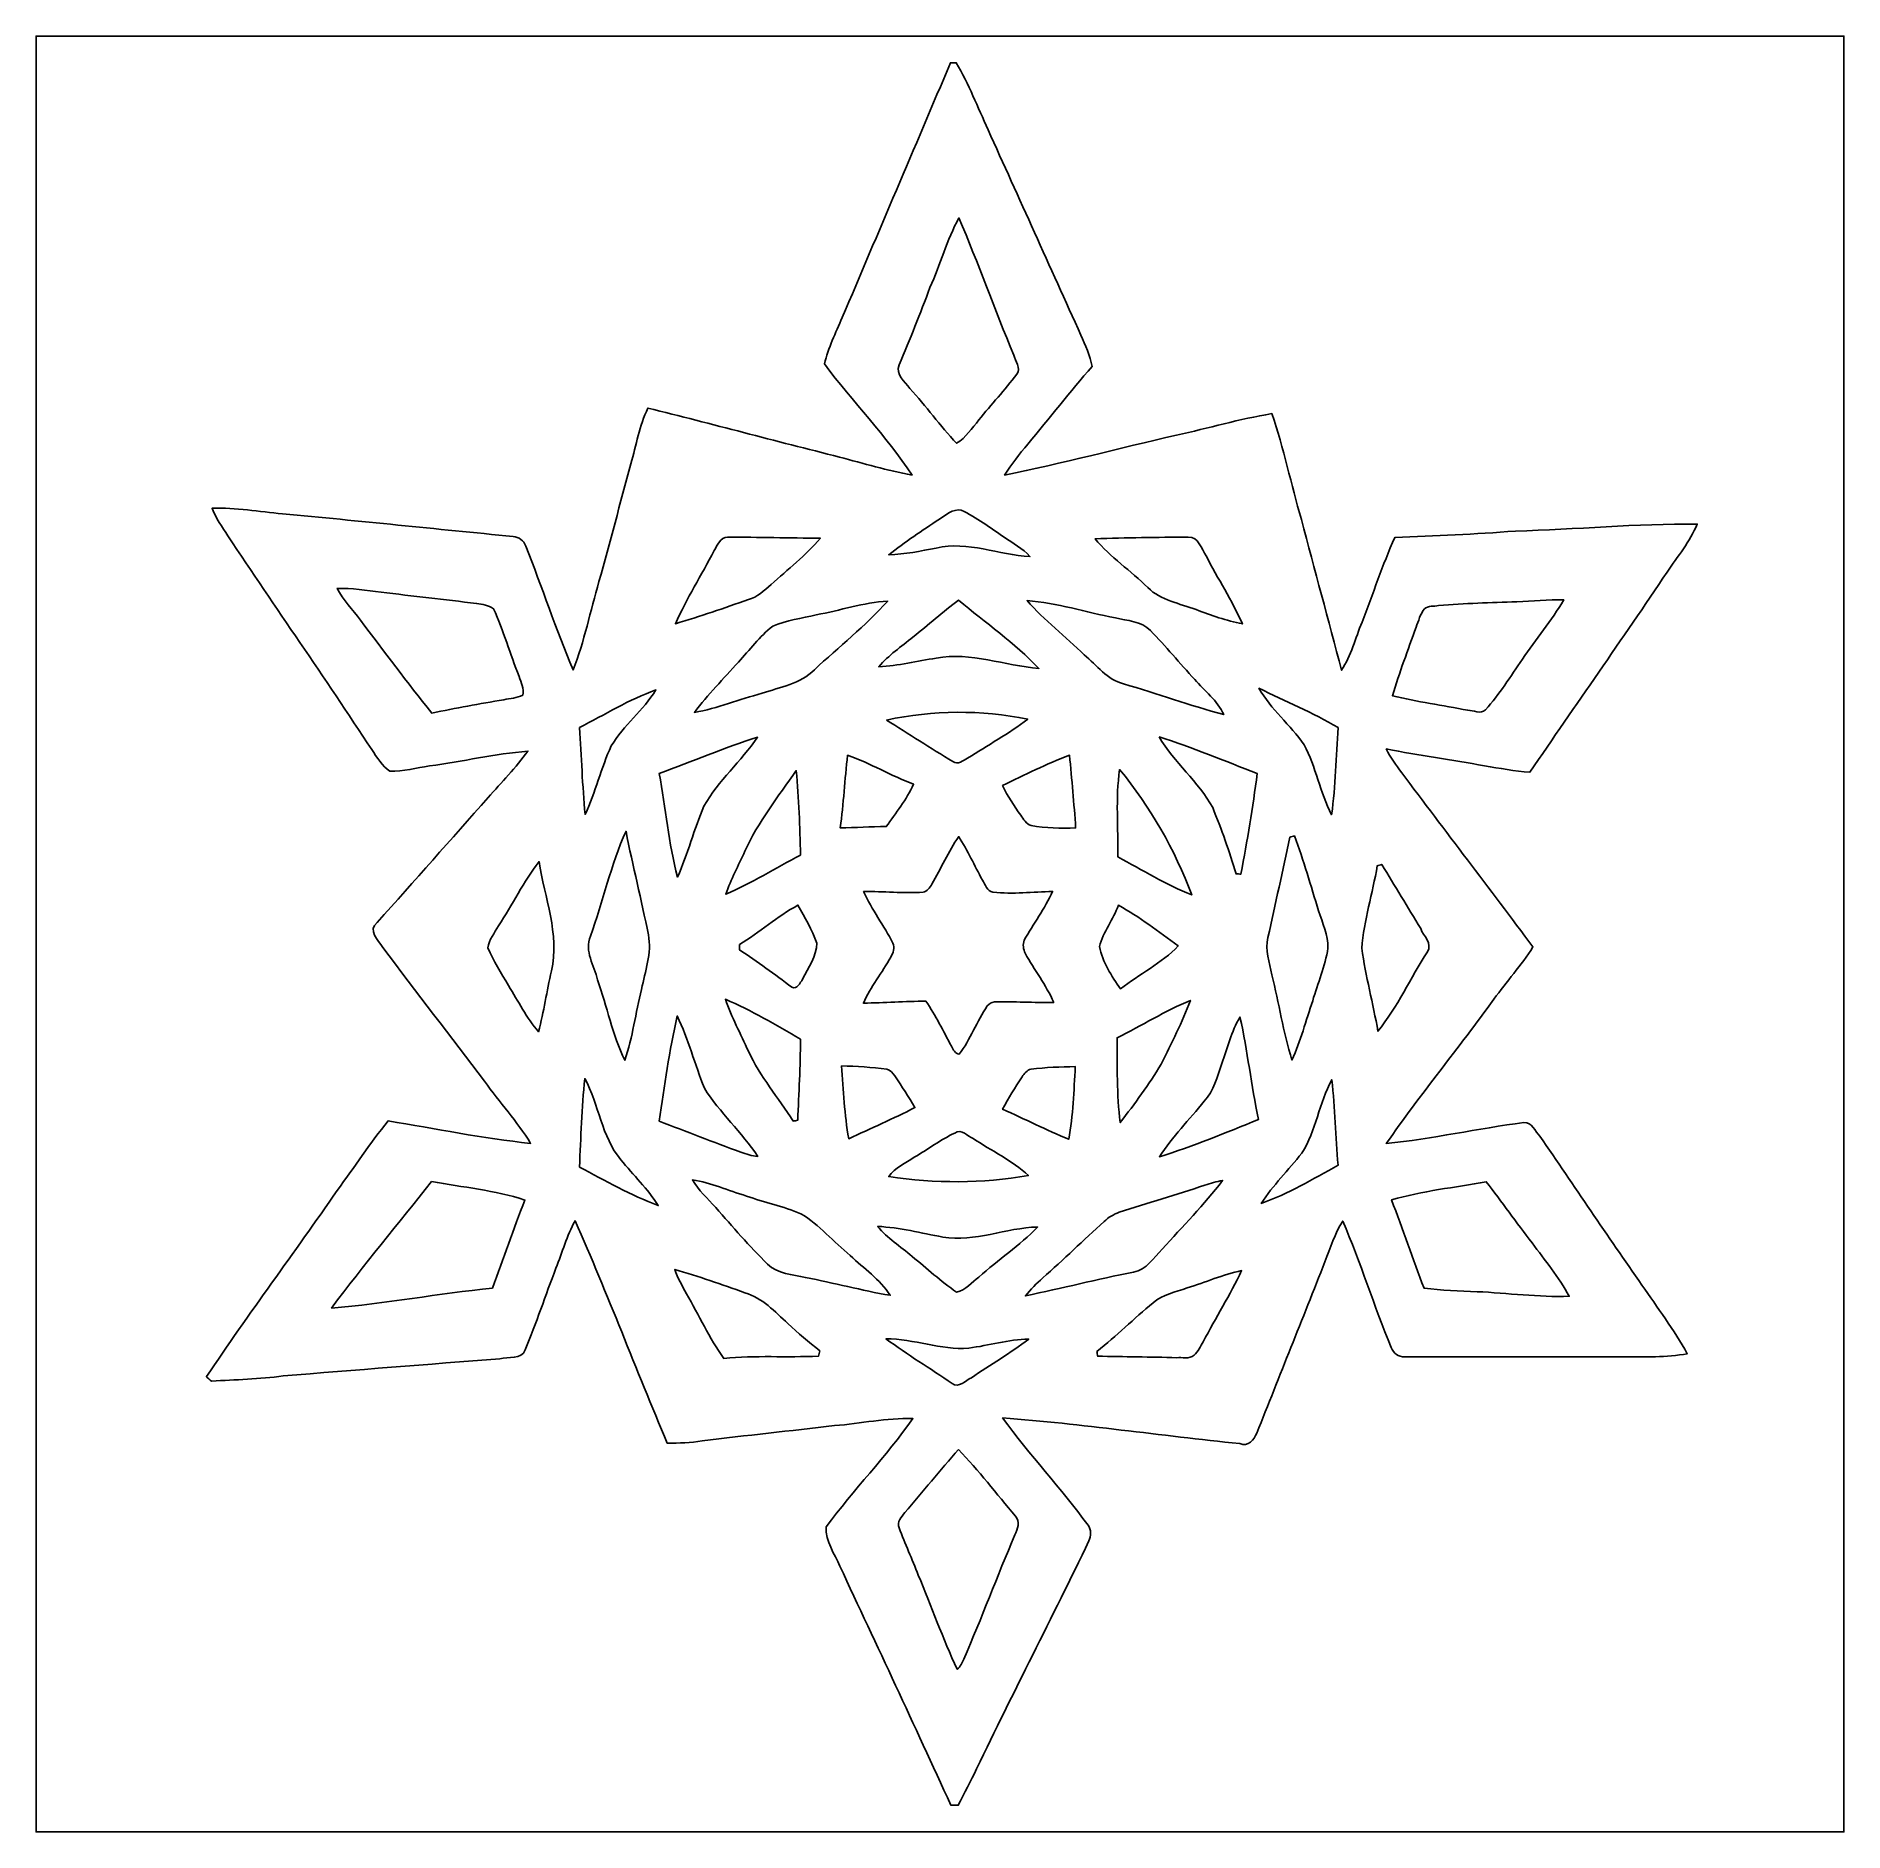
# Model space of a CAD drawing. Header units: centimetres. Extents: x -16.8 to 16.8, y -16.7 to 16.7.
import ezdxf

# ---------------------------------------------------------------- set-up
doc = ezdxf.new("R2010")
doc.units = ezdxf.units.CM
doc.header["$MEASUREMENT"] = 0
doc.layers.add('Layer 1', color=7, linetype='Continuous')

msp = doc.modelspace()

# ---------------------------------------------------------------- linework, layer by layer
at = {"layer": 'Layer 1', "color": 7}
for points, knots in [([(-16.77458, 16.66875), (-16.77458, 16.66875), (16.77458, 16.66875), (16.77458, 16.66875), (16.77458, 16.66875), (16.77458, 16.66875), (16.77458, -16.66875), (16.77458, -16.66875), (16.77458, -16.66875), (16.77458, -16.66875), (-16.77458, -16.66875), (-16.77458, -16.66875), (-16.77458, -16.66875), (-16.77458, -16.66875), (-16.77458, 16.66875), (-16.77458, 16.66875), (-16.77458, 16.66875), (-16.77458, 16.66875), (-16.77458, 16.66875), (-16.77458, 16.66875)], [0, 0, 0, 0, 0.16666667, 0.16666667, 0.16666667, 0.16666667, 0.33333333, 0.33333333, 0.33333333, 0.33333333, 0.5, 0.5, 0.5, 0.5, 0.66666667, 0.66666667, 0.66666667, 0.66666667, 1, 1, 1, 1]), ([(0.19368, 16.17451), (-0.47096, 14.59477), (-1.14794, 13.02103), (-1.81434, 11.44235), (-1.81434, 11.44235), (-1.93993, 11.16189), (-2.07151, 10.88178), (-2.14454, 10.58228), (-2.14454, 10.58228), (-1.62101, 9.88025), (-0.99871, 9.25195), (-0.51964, 8.51888), (-0.51964, 8.51888), (-0.97473, 8.60425), (-1.41958, 8.73407), (-1.86584, 8.85507), (-1.86584, 8.85507), (-3.05294, 9.15141), (-4.23474, 9.46891), (-5.42219, 9.76383), (-5.42219, 9.76383), (-5.57671, 9.43645), (-5.63986, 9.07627), (-5.73511, 8.72913), (-5.73511, 8.72913), (-5.93725, 8.00135), (-6.12422, 7.26934), (-6.32989, 6.54226), (-6.32989, 6.54226), (-6.48688, 5.99511), (-6.60259, 5.43454), (-6.80826, 4.9022), (-6.80826, 4.9022), (-7.13246, 5.65609), (-7.38434, 6.43996), (-7.68773, 7.20231), (-7.68773, 7.20231), (-7.72336, 7.30391), (-7.8165, 7.3727), (-7.92339, 7.38011), (-7.92339, 7.38011), (-9.34932, 7.51875), (-10.77383, 7.66727), (-12.20011, 7.80097), (-12.20011, 7.80097), (-12.63615, 7.83802), (-13.07042, 7.91951), (-13.50963, 7.9054), (-13.50963, 7.9054), (-13.44013, 7.71807), (-13.32018, 7.5565), (-13.21435, 7.38893), (-13.21435, 7.38893), (-12.33135, 6.06354), (-11.42294, 4.75544), (-10.5477, 3.42547), (-10.5477, 3.42547), (-10.44751, 3.28189), (-10.35897, 3.11891), (-10.20763, 3.02154), (-10.20763, 3.02154), (-9.95927, 3.00919), (-9.71762, 3.08681), (-9.47349, 3.12067), (-9.47349, 3.12067), (-8.86389, 3.20252), (-8.26206, 3.34292), (-7.64858, 3.39513), (-7.64858, 3.39513), (-7.87259, 3.08892), (-8.13506, 2.81411), (-8.3887, 2.53224), (-8.3887, 2.53224), (-9.07133, 1.75754), (-9.75572, 0.9839), (-10.4454, 0.21555), (-10.4454, 0.21555), (-10.62884, 0.06914), (-10.42882, -0.11077), (-10.34133, -0.25153), (-10.34133, -0.25153), (-9.71374, -1.08126), (-9.08121, -1.90712), (-8.4515, -2.73509), (-8.4515, -2.73509), (-8.17668, -3.12632), (-7.84754, -3.47804), (-7.59778, -3.88691), (-7.59778, -3.88691), (-8.48607, -3.79624), (-9.36202, -3.61174), (-10.24326, -3.47028), (-10.24326, -3.47028), (-10.5791, -3.88373), (-10.86873, -4.33105), (-11.18517, -4.75897), (-11.18517, -4.75897), (-11.98704, -5.91785), (-12.82806, -7.04956), (-13.61581, -8.21796), (-13.61581, -8.21796), (-13.58336, -8.24548), (-13.5509, -8.2737), (-13.5188, -8.30227), (-13.5188, -8.30227), (-13.07536, -8.27264), (-12.6305, -8.26452), (-12.18988, -8.20455), (-12.18988, -8.20455), (-10.84862, -8.09554), (-9.50736, -7.98901), (-8.1661, -7.88635), (-8.1661, -7.88635), (-8.01476, -7.84507), (-7.76958, -7.90399), (-7.69691, -7.72089), (-7.69691, -7.72089), (-7.493, -7.22136), (-7.3212, -6.70877), (-7.12682, -6.20501), (-7.12682, -6.20501), (-7.01005, -5.91114), (-6.9275, -5.60211), (-6.77228, -5.32447), (-6.77228, -5.32447), (-6.16832, -6.68726), (-5.64127, -8.08249), (-5.0613, -9.45515), (-5.0613, -9.45515), (-4.84505, -9.45374), (-4.62809, -9.44386), (-4.41396, -9.41035), (-4.41396, -9.41035), (-3.59551, -9.3091), (-2.7753, -9.22443), (-1.95615, -9.12742), (-1.95615, -9.12742), (-1.47179, -9.08614), (-0.99236, -8.98419), (-0.50412, -8.99619), (-0.50412, -8.99619), (-0.99554, -9.70033), (-1.60443, -10.31734), (-2.11314, -11.00772), (-2.11314, -11.00772), (-2.12619, -11.27584), (-1.95827, -11.50126), (-1.85879, -11.73692), (-1.85879, -11.73692), (-1.16699, -13.21259), (-0.4766, -14.68861), (0.20038, -16.17098), (0.20038, -16.17098), (0.24589, -16.17239), (0.29139, -16.17416), (0.33726, -16.17627), (0.33726, -16.17627), (0.45438, -15.9512), (0.56727, -15.72401), (0.68016, -15.49717), (0.68016, -15.49717), (1.36066, -14.08042), (2.07998, -12.68236), (2.76437, -11.26807), (2.76437, -11.26807), (2.8007, -11.17529), (2.81023, -11.05888), (2.74884, -10.97597), (2.74884, -10.97597), (2.24755, -10.29053), (1.66088, -9.6707), (1.16276, -8.98278), (1.16276, -8.98278), (2.63384, -9.09391), (4.09469, -9.31404), (5.56225, -9.45974), (5.56225, -9.45974), (5.72452, -9.52853), (5.82295, -9.38636), (5.87869, -9.26747), (5.87869, -9.26747), (6.29991, -8.20702), (6.72606, -7.14798), (7.1441, -6.08612), (7.1441, -6.08612), (7.24747, -5.83071), (7.32331, -5.56084), (7.47571, -5.32871), (7.47571, -5.32871), (7.80486, -6.10023), (8.05533, -6.90245), (8.376, -7.6775), (8.376, -7.6775), (8.41093, -7.78263), (8.51112, -7.8553), (8.6233, -7.8486), (8.6233, -7.8486), (9.9762, -7.85777), (11.32911, -7.84049), (12.68236, -7.85283), (12.68236, -7.85283), (13.07782, -7.85107), (13.47823, -7.86377), (13.86946, -7.79251), (13.86946, -7.79251), (13.62181, -7.34695), (13.3156, -6.93667), (13.02702, -6.51757), (13.02702, -6.51757), (12.38532, -5.60423), (11.77114, -4.67148), (11.13261, -3.75567), (11.13261, -3.75567), (11.04441, -3.66783), (10.98832, -3.48615), (10.83698, -3.49885), (10.83698, -3.49885), (9.98291, -3.61456), (9.13906, -3.80048), (8.28181, -3.89149), (8.28181, -3.89149), (8.91893, -2.97744), (9.62448, -2.11349), (10.27959, -1.21214), (10.27959, -1.21214), (10.51489, -0.88371), (10.7883, -0.58244), (11.00455, -0.24024), (11.00455, -0.24024), (10.19881, 0.84279), (9.37648, 1.91311), (8.56827, 2.99403), (8.56827, 2.99403), (8.4649, 3.13725), (8.35942, 3.27872), (8.28216, 3.43747), (8.28216, 3.43747), (8.88682, 3.31399), (9.49889, 3.2325), (10.10602, 3.12279), (10.10602, 3.12279), (10.38578, 3.07904), (10.66412, 3.01766), (10.94811, 3.00496), (10.94811, 3.00496), (11.79407, 4.24568), (12.65908, 5.47299), (13.49551, 6.72006), (13.49551, 6.72006), (13.6906, 7.00969), (13.91744, 7.2838), (14.0529, 7.60906), (14.0529, 7.60906), (12.92648, 7.62282), (11.80324, 7.50746), (10.67788, 7.48065), (10.67788, 7.48065), (9.93422, 7.41927), (9.18774, 7.39916), (8.44268, 7.36177), (8.44268, 7.36177), (8.20808, 6.85059), (8.03981, 6.31296), (7.83237, 5.79085), (7.83237, 5.79085), (7.71031, 5.49099), (7.62847, 5.17066), (7.45349, 4.8955), (7.45349, 4.8955), (7.20584, 5.8293), (6.95466, 6.76204), (6.70701, 7.69549), (6.70701, 7.69549), (6.51404, 8.34778), (6.38422, 9.01771), (6.15844, 9.66011), (6.15844, 9.66011), (5.56084, 9.56204), (4.97981, 9.39094), (4.38926, 9.26112), (4.38926, 9.26112), (3.32528, 9.01594), (2.26836, 8.7376), (1.19874, 8.51958), (1.19874, 8.51958), (1.32609, 8.72278), (1.47638, 8.91011), (1.62842, 9.09496), (1.62842, 9.09496), (2.02706, 9.57615), (2.413, 10.06722), (2.8254, 10.53641), (2.8254, 10.53641), (2.78095, 10.73891), (2.6984, 10.92906), (2.61514, 11.11744), (2.61514, 11.11744), (2.04117, 12.38956), (1.46544, 13.66061), (0.89182, 14.93238), (0.89182, 14.93238), (0.70026, 15.34901), (0.53411, 15.77834), (0.30268, 16.17521), (0.30268, 16.17521), (0.27552, 16.17521), (0.22119, 16.17451), (0.19368, 16.17451)], [0, 0, 0, 0, 0.01282051, 0.01282051, 0.01282051, 0.01282051, 0.02564103, 0.02564103, 0.02564103, 0.02564103, 0.03846154, 0.03846154, 0.03846154, 0.03846154, 0.05128205, 0.05128205, 0.05128205, 0.05128205, 0.06410256, 0.06410256, 0.06410256, 0.06410256, 0.07692308, 0.07692308, 0.07692308, 0.07692308, 0.08974359, 0.08974359, 0.08974359, 0.08974359, 0.1025641, 0.1025641, 0.1025641, 0.1025641, 0.11538462, 0.11538462, 0.11538462, 0.11538462, 0.12820513, 0.12820513, 0.12820513, 0.12820513, 0.14102564, 0.14102564, 0.14102564, 0.14102564, 0.15384615, 0.15384615, 0.15384615, 0.15384615, 0.16666667, 0.16666667, 0.16666667, 0.16666667, 0.17948718, 0.17948718, 0.17948718, 0.17948718, 0.19230769, 0.19230769, 0.19230769, 0.19230769, 0.20512821, 0.20512821, 0.20512821, 0.20512821, 0.21794872, 0.21794872, 0.21794872, 0.21794872, 0.23076923, 0.23076923, 0.23076923, 0.23076923, 0.24358974, 0.24358974, 0.24358974, 0.24358974, 0.25641026, 0.25641026, 0.25641026, 0.25641026, 0.26923077, 0.26923077, 0.26923077, 0.26923077, 0.28205128, 0.28205128, 0.28205128, 0.28205128, 0.29487179, 0.29487179, 0.29487179, 0.29487179, 0.30769231, 0.30769231, 0.30769231, 0.30769231, 0.32051282, 0.32051282, 0.32051282, 0.32051282, 0.33333333, 0.33333333, 0.33333333, 0.33333333, 0.34615385, 0.34615385, 0.34615385, 0.34615385, 0.35897436, 0.35897436, 0.35897436, 0.35897436, 0.37179487, 0.37179487, 0.37179487, 0.37179487, 0.38461538, 0.38461538, 0.38461538, 0.38461538, 0.3974359, 0.3974359, 0.3974359, 0.3974359, 0.41025641, 0.41025641, 0.41025641, 0.41025641, 0.42307692, 0.42307692, 0.42307692, 0.42307692, 0.43589744, 0.43589744, 0.43589744, 0.43589744, 0.44871795, 0.44871795, 0.44871795, 0.44871795, 0.46153846, 0.46153846, 0.46153846, 0.46153846, 0.47435897, 0.47435897, 0.47435897, 0.47435897, 0.48717949, 0.48717949, 0.48717949, 0.48717949, 0.5, 0.5, 0.5, 0.5, 0.51282051, 0.51282051, 0.51282051, 0.51282051, 0.52564103, 0.52564103, 0.52564103, 0.52564103, 0.53846154, 0.53846154, 0.53846154, 0.53846154, 0.55128205, 0.55128205, 0.55128205, 0.55128205, 0.56410256, 0.56410256, 0.56410256, 0.56410256, 0.57692308, 0.57692308, 0.57692308, 0.57692308, 0.58974359, 0.58974359, 0.58974359, 0.58974359, 0.6025641, 0.6025641, 0.6025641, 0.6025641, 0.61538462, 0.61538462, 0.61538462, 0.61538462, 0.62820513, 0.62820513, 0.62820513, 0.62820513, 0.64102564, 0.64102564, 0.64102564, 0.64102564, 0.65384615, 0.65384615, 0.65384615, 0.65384615, 0.66666667, 0.66666667, 0.66666667, 0.66666667, 0.67948718, 0.67948718, 0.67948718, 0.67948718, 0.69230769, 0.69230769, 0.69230769, 0.69230769, 0.70512821, 0.70512821, 0.70512821, 0.70512821, 0.71794872, 0.71794872, 0.71794872, 0.71794872, 0.73076923, 0.73076923, 0.73076923, 0.73076923, 0.74358974, 0.74358974, 0.74358974, 0.74358974, 0.75641026, 0.75641026, 0.75641026, 0.75641026, 0.76923077, 0.76923077, 0.76923077, 0.76923077, 0.78205128, 0.78205128, 0.78205128, 0.78205128, 0.79487179, 0.79487179, 0.79487179, 0.79487179, 0.80769231, 0.80769231, 0.80769231, 0.80769231, 0.82051282, 0.82051282, 0.82051282, 0.82051282, 0.83333333, 0.83333333, 0.83333333, 0.83333333, 0.84615385, 0.84615385, 0.84615385, 0.84615385, 0.85897436, 0.85897436, 0.85897436, 0.85897436, 0.87179487, 0.87179487, 0.87179487, 0.87179487, 0.88461538, 0.88461538, 0.88461538, 0.88461538, 0.8974359, 0.8974359, 0.8974359, 0.8974359, 0.91025641, 0.91025641, 0.91025641, 0.91025641, 0.92307692, 0.92307692, 0.92307692, 0.92307692, 0.93589744, 0.93589744, 0.93589744, 0.93589744, 0.94871795, 0.94871795, 0.94871795, 0.94871795, 0.96153846, 0.96153846, 0.96153846, 0.96153846, 0.97435897, 0.97435897, 0.97435897, 0.97435897, 1, 1, 1, 1]), ([(-0.18627, 12.00432), (0.00564, 12.42871), (0.12947, 12.88309), (0.35101, 13.29408), (0.35101, 13.29408), (0.71049, 12.45411), (1.01776, 11.59298), (1.36737, 10.74914), (1.36737, 10.74914), (1.3903, 10.63625), (1.51095, 10.50396), (1.42452, 10.39354), (1.42452, 10.39354), (1.20791, 10.0965), (0.94827, 9.83403), (0.72319, 9.54299), (0.72319, 9.54299), (0.59055, 9.39518), (0.48189, 9.21138), (0.30692, 9.10943), (0.30692, 9.10943), (0.00141, 9.43434), (-0.25859, 9.80052), (-0.56127, 10.12896), (-0.56127, 10.12896), (-0.65123, 10.25102), (-0.83467, 10.39107), (-0.75706, 10.56393), (-0.75706, 10.56393), (-0.56303, 11.0423), (-0.36124, 11.51819), (-0.18627, 12.00432)], [0, 0, 0, 0, 0.11111111, 0.11111111, 0.11111111, 0.11111111, 0.22222222, 0.22222222, 0.22222222, 0.22222222, 0.33333333, 0.33333333, 0.33333333, 0.33333333, 0.44444444, 0.44444444, 0.44444444, 0.44444444, 0.55555556, 0.55555556, 0.55555556, 0.55555556, 0.66666667, 0.66666667, 0.66666667, 0.66666667, 0.77777778, 0.77777778, 0.77777778, 0.77777778, 1, 1, 1, 1]), ([(-0.01129, 7.70255), (0.11536, 7.77522), (0.23213, 7.89552), (0.39335, 7.87118), (0.39335, 7.87118), (0.67663, 7.73148), (0.93063, 7.54168), (1.19239, 7.36671), (1.19239, 7.36671), (1.35537, 7.25346), (1.53423, 7.15645), (1.6697, 7.00793), (1.6697, 7.00793), (1.08832, 7.0358), (0.51611, 7.30285), (-0.06844, 7.16597), (-0.06844, 7.16597), (-0.36054, 7.11024), (-0.65229, 7.04921), (-0.95038, 7.03968), (-0.95038, 7.03968), (-0.65193, 7.28098), (-0.32808, 7.48736), (-0.01129, 7.70255)], [0, 0, 0, 0, 0.14285714, 0.14285714, 0.14285714, 0.14285714, 0.28571429, 0.28571429, 0.28571429, 0.28571429, 0.42857143, 0.42857143, 0.42857143, 0.42857143, 0.57142857, 0.57142857, 0.57142857, 0.57142857, 0.71428571, 0.71428571, 0.71428571, 0.71428571, 1, 1, 1, 1]), ([(-4.19206, 7.1187), (-4.13103, 7.21713), (-4.07776, 7.36071), (-3.94264, 7.36812), (-3.94264, 7.36812), (-3.36832, 7.36424), (-2.79365, 7.35577), (-2.21933, 7.34589), (-2.21933, 7.34589), (-2.49273, 7.02698), (-2.82575, 6.76839), (-3.13514, 6.48652), (-3.13514, 6.48652), (-3.26355, 6.37752), (-3.38914, 6.25475), (-3.55671, 6.20854), (-3.55671, 6.20854), (-4.00438, 6.05084), (-4.45417, 5.89668), (-4.9089, 5.76051), (-4.9089, 5.76051), (-4.70253, 6.229), (-4.4256, 6.66327), (-4.19206, 7.1187)], [0, 0, 0, 0, 0.14285714, 0.14285714, 0.14285714, 0.14285714, 0.28571429, 0.28571429, 0.28571429, 0.28571429, 0.42857143, 0.42857143, 0.42857143, 0.42857143, 0.57142857, 0.57142857, 0.57142857, 0.57142857, 0.71428571, 0.71428571, 0.71428571, 0.71428571, 1, 1, 1, 1]), ([(2.87831, 7.33813), (3.45369, 7.35506), (4.02943, 7.36494), (4.60481, 7.36953), (4.60481, 7.36953), (4.80095, 7.37764), (4.84928, 7.14939), (4.9403, 7.01922), (4.9403, 7.01922), (5.15549, 6.59447), (5.41937, 6.19407), (5.61128, 5.75769), (5.61128, 5.75769), (5.31742, 5.81766), (5.03414, 5.91432), (4.75474, 6.02227), (4.75474, 6.02227), (4.45135, 6.1401), (4.0954, 6.18702), (3.85798, 6.4322), (3.85798, 6.4322), (3.5433, 6.74687), (3.15912, 6.98994), (2.87831, 7.33813)], [0, 0, 0, 0, 0.14285714, 0.14285714, 0.14285714, 0.14285714, 0.28571429, 0.28571429, 0.28571429, 0.28571429, 0.42857143, 0.42857143, 0.42857143, 0.42857143, 0.57142857, 0.57142857, 0.57142857, 0.57142857, 0.71428571, 0.71428571, 0.71428571, 0.71428571, 1, 1, 1, 1]), ([(-11.19082, 6.41703), (-10.91706, 6.42338), (-10.64542, 6.37999), (-10.37414, 6.34894), (-10.37414, 6.34894), (-9.78464, 6.27062), (-9.19339, 6.20501), (-8.60213, 6.13869), (-8.60213, 6.13869), (-8.49418, 6.11823), (-8.37565, 6.10588), (-8.28569, 6.03779), (-8.28569, 6.03779), (-8.1026, 5.62857), (-7.97595, 5.19677), (-7.81085, 4.78014), (-7.81085, 4.78014), (-7.77593, 4.66937), (-7.71419, 4.55366), (-7.74383, 4.43442), (-7.74383, 4.43442), (-7.85178, 4.37833), (-7.97842, 4.37268), (-8.09484, 4.34834), (-8.09484, 4.34834), (-8.54287, 4.27461), (-8.98878, 4.191), (-9.43398, 4.10245), (-9.43398, 4.10245), (-9.8873, 4.6669), (-10.31734, 5.24969), (-10.75655, 5.82542), (-10.75655, 5.82542), (-10.9026, 6.02192), (-11.07264, 6.20148), (-11.19082, 6.41703)], [0, 0, 0, 0, 0.1, 0.1, 0.1, 0.1, 0.2, 0.2, 0.2, 0.2, 0.3, 0.3, 0.3, 0.3, 0.4, 0.4, 0.4, 0.4, 0.5, 0.5, 0.5, 0.5, 0.6, 0.6, 0.6, 0.6, 0.7, 0.7, 0.7, 0.7, 0.8, 0.8, 0.8, 0.8, 1, 1, 1, 1]), ([(-2.29553, 5.92561), (-1.85279, 6.00675), (-1.42134, 6.15033), (-0.97049, 6.18208), (-0.97049, 6.18208), (-1.38748, 5.71994), (-1.8736, 5.32553), (-2.33221, 4.90608), (-2.33221, 4.90608), (-2.58798, 4.64009), (-2.97039, 4.58646), (-3.30235, 4.46828), (-3.30235, 4.46828), (-3.72357, 4.35786), (-4.12821, 4.185), (-4.5593, 4.11445), (-4.5593, 4.11445), (-4.30953, 4.44465), (-4.01602, 4.73816), (-3.74227, 5.04825), (-3.74227, 5.04825), (-3.53272, 5.27156), (-3.34892, 5.52485), (-3.1055, 5.71288), (-3.1055, 5.71288), (-2.84974, 5.82577), (-2.56646, 5.86246), (-2.29553, 5.92561)], [0, 0, 0, 0, 0.125, 0.125, 0.125, 0.125, 0.25, 0.25, 0.25, 0.25, 0.375, 0.375, 0.375, 0.375, 0.5, 0.5, 0.5, 0.5, 0.625, 0.625, 0.625, 0.625, 0.75, 0.75, 0.75, 0.75, 1, 1, 1, 1]), ([(0.34502, 6.19619), (0.84631, 5.77991), (1.38465, 5.4035), (1.83586, 4.93007), (1.83586, 4.93007), (1.1998, 4.98193), (0.57468, 5.24157), (-0.06879, 5.12128), (-0.06879, 5.12128), (-0.42404, 5.06695), (-0.77435, 4.97699), (-1.13524, 4.96076), (-1.13524, 4.96076), (-0.95391, 5.1756), (-0.71861, 5.33435), (-0.50306, 5.51215), (-0.50306, 5.51215), (-0.21555, 5.73405), (0.0508, 5.98276), (0.34502, 6.19619)], [0, 0, 0, 0, 0.16666667, 0.16666667, 0.16666667, 0.16666667, 0.33333333, 0.33333333, 0.33333333, 0.33333333, 0.5, 0.5, 0.5, 0.5, 0.66666667, 0.66666667, 0.66666667, 0.66666667, 1, 1, 1, 1]), ([(1.61502, 6.18878), (2.17346, 6.15491), (2.70545, 5.96547), (3.25437, 5.87093), (3.25437, 5.87093), (3.47451, 5.81343), (3.73839, 5.81343), (3.90419, 5.63386), (3.90419, 5.63386), (4.19276, 5.34494), (4.44676, 5.02356), (4.72722, 4.72616), (4.72722, 4.72616), (4.91172, 4.5145), (5.14632, 4.33493), (5.26521, 4.07317), (5.26521, 4.07317), (4.64009, 4.24145), (4.03084, 4.4644), (3.40854, 4.64361), (3.40854, 4.64361), (3.10303, 4.72158), (2.9083, 4.98934), (2.67829, 5.18336), (2.67829, 5.18336), (2.3301, 5.52485), (1.93534, 5.82013), (1.61502, 6.18878)], [0, 0, 0, 0, 0.125, 0.125, 0.125, 0.125, 0.25, 0.25, 0.25, 0.25, 0.375, 0.375, 0.375, 0.375, 0.5, 0.5, 0.5, 0.5, 0.625, 0.625, 0.625, 0.625, 0.75, 0.75, 0.75, 0.75, 1, 1, 1, 1]), ([(10.70575, 6.16656), (10.99573, 6.17749), (11.28642, 6.21665), (11.57746, 6.20395), (11.57746, 6.20395), (11.34674, 5.81872), (11.05994, 5.47158), (10.80946, 5.09976), (10.80946, 5.09976), (10.58686, 4.78296), (10.38437, 4.45029), (10.12437, 4.16172), (10.12437, 4.16172), (10.03653, 4.07247), (9.89295, 4.15784), (9.79523, 4.15361), (9.79523, 4.15361), (9.32956, 4.24603), (8.8586, 4.31165), (8.39717, 4.42207), (8.39717, 4.42207), (8.52382, 4.85352), (8.68645, 5.27368), (8.83532, 5.69771), (8.83532, 5.69771), (8.88189, 5.81166), (8.91258, 5.93831), (8.99089, 6.03603), (8.99089, 6.03603), (9.06074, 6.09776), (9.16587, 6.07977), (9.25407, 6.09706), (9.25407, 6.09706), (9.73702, 6.14151), (10.22138, 6.15033), (10.70575, 6.16656)], [0, 0, 0, 0, 0.1, 0.1, 0.1, 0.1, 0.2, 0.2, 0.2, 0.2, 0.3, 0.3, 0.3, 0.3, 0.4, 0.4, 0.4, 0.4, 0.5, 0.5, 0.5, 0.5, 0.6, 0.6, 0.6, 0.6, 0.7, 0.7, 0.7, 0.7, 0.8, 0.8, 0.8, 0.8, 1, 1, 1, 1]), ([(-6.69008, 3.83152), (-6.22265, 4.07317), (-5.76827, 4.35363), (-5.27191, 4.53108), (-5.27191, 4.53108), (-5.50757, 4.15466), (-5.86952, 3.87385), (-6.09988, 3.49356), (-6.09988, 3.49356), (-6.29179, 3.08081), (-6.39163, 2.63102), (-6.58636, 2.21933), (-6.58636, 2.21933), (-6.6361, 2.75555), (-6.65586, 3.29424), (-6.69008, 3.83152)], [0, 0, 0, 0, 0.2, 0.2, 0.2, 0.2, 0.4, 0.4, 0.4, 0.4, 0.6, 0.6, 0.6, 0.6, 1, 1, 1, 1]), ([(5.91926, 4.56177), (6.41138, 4.3247), (6.91727, 4.11163), (7.38717, 3.83187), (7.38717, 3.83187), (7.34871, 3.29318), (7.34519, 2.75061), (7.26793, 2.21474), (7.26793, 2.21474), (7.05556, 2.63172), (6.97653, 3.10056), (6.7564, 3.51296), (6.7564, 3.51296), (6.50522, 3.88408), (6.14151, 4.16983), (5.91926, 4.56177)], [0, 0, 0, 0, 0.2, 0.2, 0.2, 0.2, 0.4, 0.4, 0.4, 0.4, 0.6, 0.6, 0.6, 0.6, 1, 1, 1, 1]), ([(-0.99166, 3.97157), (-0.1337, 4.1589), (0.76659, 4.16207), (1.62772, 3.99098), (1.62772, 3.99098), (1.27741, 3.71651), (0.88371, 3.5052), (0.51223, 3.26143), (0.51223, 3.26143), (0.43004, 3.22086), (0.33055, 3.13372), (0.23918, 3.2004), (0.23918, 3.2004), (-0.17498, 3.45087), (-0.58103, 3.7151), (-0.99166, 3.97157)], [0, 0, 0, 0, 0.2, 0.2, 0.2, 0.2, 0.4, 0.4, 0.4, 0.4, 0.6, 0.6, 0.6, 0.6, 1, 1, 1, 1]), ([(-5.20912, 2.97991), (-4.60199, 3.20604), (-4.00332, 3.45758), (-3.38596, 3.65407), (-3.38596, 3.65407), (-3.68829, 3.20499), (-4.11374, 2.84868), (-4.38185, 2.37525), (-4.38185, 2.37525), (-4.56494, 1.94345), (-4.68101, 1.48555), (-4.86939, 1.05551), (-4.86939, 1.05551), (-5.03731, 1.68593), (-5.09764, 2.33821), (-5.20912, 2.97991)], [0, 0, 0, 0, 0.2, 0.2, 0.2, 0.2, 0.4, 0.4, 0.4, 0.4, 0.6, 0.6, 0.6, 0.6, 1, 1, 1, 1]), ([(4.06471, 3.65901), (4.68348, 3.46569), (5.28355, 3.21416), (5.88716, 2.97744), (5.88716, 2.97744), (5.80743, 2.35303), (5.7023, 1.73143), (5.58377, 1.11301), (5.58377, 1.11301), (5.56154, 1.11372), (5.51674, 1.11442), (5.49451, 1.11478), (5.49451, 1.11478), (5.36963, 1.53211), (5.22605, 1.94451), (5.0606, 2.34668), (5.0606, 2.34668), (4.79672, 2.83351), (4.34763, 3.18382), (4.06471, 3.65901)], [0, 0, 0, 0, 0.16666667, 0.16666667, 0.16666667, 0.16666667, 0.33333333, 0.33333333, 0.33333333, 0.33333333, 0.5, 0.5, 0.5, 0.5, 0.66666667, 0.66666667, 0.66666667, 0.66666667, 1, 1, 1, 1]), ([(-2.667, 3.03424), (-2.61902, 2.51284), (-2.59927, 1.98931), (-2.59009, 1.46579), (-2.59009, 1.46579), (-3.04941, 1.21955), (-3.49885, 0.94933), (-3.97581, 0.73836), (-3.97581, 0.73836), (-3.88056, 1.01459), (-3.74156, 1.27176), (-3.62091, 1.5367), (-3.62091, 1.5367), (-3.37573, 2.07821), (-3.00461, 2.54917), (-2.667, 3.03424)], [0, 0, 0, 0, 0.2, 0.2, 0.2, 0.2, 0.4, 0.4, 0.4, 0.4, 0.6, 0.6, 0.6, 0.6, 1, 1, 1, 1]), ([(-1.71379, 3.31823), (-1.29293, 3.16971), (-0.90664, 2.9397), (-0.49036, 2.77918), (-0.49036, 2.77918), (-0.62265, 2.4959), (-0.81844, 2.24755), (-0.99871, 1.9939), (-0.99871, 1.9939), (-1.28411, 1.99461), (-1.5681, 1.97097), (-1.85314, 1.97238), (-1.85314, 1.97238), (-1.78611, 2.419), (-1.772, 2.87091), (-1.71379, 3.31823)], [0, 0, 0, 0, 0.2, 0.2, 0.2, 0.2, 0.4, 0.4, 0.4, 0.4, 0.6, 0.6, 0.6, 0.6, 1, 1, 1, 1]), ([(1.1617, 2.75519), (1.57092, 2.95416), (1.97908, 3.15842), (2.40524, 3.31893), (2.40524, 3.31893), (2.44369, 2.86914), (2.48991, 2.42041), (2.51707, 1.96956), (2.51707, 1.96956), (2.2412, 1.96074), (1.96356, 1.96532), (1.69086, 2.01366), (1.69086, 2.01366), (1.59702, 2.03518), (1.55399, 2.13995), (1.49825, 2.2038), (1.49825, 2.2038), (1.37513, 2.3809), (1.25271, 2.5594), (1.1617, 2.75519)], [0, 0, 0, 0, 0.16666667, 0.16666667, 0.16666667, 0.16666667, 0.33333333, 0.33333333, 0.33333333, 0.33333333, 0.5, 0.5, 0.5, 0.5, 0.66666667, 0.66666667, 0.66666667, 0.66666667, 1, 1, 1, 1]), ([(3.3341, 3.05259), (3.90737, 2.35903), (4.35786, 1.56845), (4.67078, 0.72531), (4.67078, 0.72531), (4.19417, 0.91793), (3.75285, 1.18851), (3.30059, 1.43122), (3.30059, 1.43122), (3.31047, 1.97097), (3.25579, 2.51672), (3.3341, 3.05259)], [0, 0, 0, 0, 0.25, 0.25, 0.25, 0.25, 0.5, 0.5, 0.5, 0.5, 1, 1, 1, 1]), ([(-5.82754, 1.90817), (-5.70265, 1.26471), (-5.53896, 0.629), (-5.41302, -0.01446), (-5.41302, -0.01446), (-5.34282, -0.35701), (-5.47582, -0.69462), (-5.53685, -1.02764), (-5.53685, -1.02764), (-5.65362, -1.46297), (-5.70124, -1.91594), (-5.848, -2.34244), (-5.848, -2.34244), (-6.0833, -1.87043), (-6.17961, -1.34691), (-6.35529, -0.85231), (-6.35529, -0.85231), (-6.41773, -0.5902), (-6.60471, -0.31644), (-6.48723, -0.04022), (-6.48723, -0.04022), (-6.25828, 0.60607), (-6.10905, 1.28164), (-5.82754, 1.90817)], [0, 0, 0, 0, 0.14285714, 0.14285714, 0.14285714, 0.14285714, 0.28571429, 0.28571429, 0.28571429, 0.28571429, 0.42857143, 0.42857143, 0.42857143, 0.42857143, 0.57142857, 0.57142857, 0.57142857, 0.57142857, 0.71428571, 0.71428571, 0.71428571, 0.71428571, 1, 1, 1, 1]), ([(-0.14993, 0.92357), (0.01905, 1.21638), (0.15346, 1.52964), (0.34713, 1.80763), (0.34713, 1.80763), (0.50976, 1.54764), (0.64311, 1.27106), (0.78669, 1.00048), (0.78669, 1.00048), (0.83996, 0.91969), (0.87454, 0.79763), (0.98319, 0.77364), (0.98319, 0.77364), (1.3522, 0.73978), (1.72191, 0.77893), (2.09091, 0.79128), (2.09091, 0.79128), (1.9491, 0.47025), (1.7272, 0.19332), (1.56492, -0.11677), (1.56492, -0.11677), (1.52717, -0.19015), (1.54869, -0.28504), (1.58291, -0.35736), (1.58291, -0.35736), (1.74872, -0.66675), (1.96991, -0.9465), (2.11032, -1.27), (2.11032, -1.27), (1.74307, -1.27953), (1.37619, -1.24989), (1.00894, -1.26224), (1.00894, -1.26224), (0.95744, -1.26541), (0.9077, -1.29223), (0.87842, -1.33456), (0.87842, -1.33456), (0.68086, -1.62031), (0.56868, -1.95898), (0.35525, -2.23379), (0.35525, -2.23379), (0.27834, -2.22603), (0.24941, -2.1403), (0.21096, -2.08527), (0.21096, -2.08527), (0.06315, -1.80058), (-0.08149, -1.51377), (-0.26141, -1.24778), (-0.26141, -1.24778), (-0.64841, -1.24813), (-1.03434, -1.27529), (-1.42099, -1.28552), (-1.42099, -1.28552), (-1.28976, -0.97825), (-1.07386, -0.71826), (-0.91369, -0.42721), (-0.91369, -0.42721), (-0.87489, -0.34925), (-0.82691, -0.25576), (-0.87313, -0.17074), (-0.87313, -0.17074), (-1.03823, 0.15804), (-1.26753, 0.45085), (-1.41746, 0.78846), (-1.41746, 0.78846), (-1.04916, 0.79058), (-0.68121, 0.756), (-0.31291, 0.77505), (-0.31291, 0.77505), (-0.23601, 0.79199), (-0.18803, 0.86043), (-0.14993, 0.92357)], [0, 0, 0, 0, 0.05263158, 0.05263158, 0.05263158, 0.05263158, 0.10526316, 0.10526316, 0.10526316, 0.10526316, 0.15789474, 0.15789474, 0.15789474, 0.15789474, 0.21052632, 0.21052632, 0.21052632, 0.21052632, 0.26315789, 0.26315789, 0.26315789, 0.26315789, 0.31578947, 0.31578947, 0.31578947, 0.31578947, 0.36842105, 0.36842105, 0.36842105, 0.36842105, 0.42105263, 0.42105263, 0.42105263, 0.42105263, 0.47368421, 0.47368421, 0.47368421, 0.47368421, 0.52631579, 0.52631579, 0.52631579, 0.52631579, 0.57894737, 0.57894737, 0.57894737, 0.57894737, 0.63157895, 0.63157895, 0.63157895, 0.63157895, 0.68421053, 0.68421053, 0.68421053, 0.68421053, 0.73684211, 0.73684211, 0.73684211, 0.73684211, 0.78947368, 0.78947368, 0.78947368, 0.78947368, 0.84210526, 0.84210526, 0.84210526, 0.84210526, 0.89473684, 0.89473684, 0.89473684, 0.89473684, 1, 1, 1, 1]), ([(6.49358, 1.7967), (6.51439, 1.80269), (6.55567, 1.81469), (6.57648, 1.82069), (6.57648, 1.82069), (6.75181, 1.3656), (6.87917, 0.89429), (7.02769, 0.43004), (7.02769, 0.43004), (7.09542, 0.20355), (7.20584, -0.01799), (7.19984, -0.2607), (7.19984, -0.2607), (7.14904, -0.59831), (7.01075, -0.91334), (6.91656, -1.24001), (6.91656, -1.24001), (6.79168, -1.60726), (6.69325, -1.98579), (6.53097, -2.33962), (6.53097, -2.33962), (6.37117, -1.8221), (6.29144, -1.28305), (6.15915, -0.75812), (6.15915, -0.75812), (6.11576, -0.53058), (6.03074, -0.29492), (6.08718, -0.06315), (6.08718, -0.06315), (6.22406, 0.55668), (6.36129, 1.17616), (6.49358, 1.7967)], [0, 0, 0, 0, 0.11111111, 0.11111111, 0.11111111, 0.11111111, 0.22222222, 0.22222222, 0.22222222, 0.22222222, 0.33333333, 0.33333333, 0.33333333, 0.33333333, 0.44444444, 0.44444444, 0.44444444, 0.44444444, 0.55555556, 0.55555556, 0.55555556, 0.55555556, 0.66666667, 0.66666667, 0.66666667, 0.66666667, 0.77777778, 0.77777778, 0.77777778, 0.77777778, 1, 1, 1, 1]), ([(-8.19362, 0.14993), (-7.93433, 0.54293), (-7.73007, 0.97084), (-7.4422, 1.34514), (-7.4422, 1.34514), (-7.33778, 0.6731), (-7.05626, 0.00071), (-7.21078, -0.6858), (-7.21078, -0.6858), (-7.29721, -1.0608), (-7.35612, -1.44216), (-7.4489, -1.81575), (-7.4489, -1.81575), (-7.67644, -1.55822), (-7.82814, -1.24495), (-8.01017, -0.95568), (-8.01017, -0.95568), (-8.13964, -0.72496), (-8.2931, -0.50377), (-8.39011, -0.25682), (-8.39011, -0.25682), (-8.37353, -0.10407), (-8.26629, 0.02046), (-8.19362, 0.14993)], [0, 0, 0, 0, 0.14285714, 0.14285714, 0.14285714, 0.14285714, 0.28571429, 0.28571429, 0.28571429, 0.28571429, 0.42857143, 0.42857143, 0.42857143, 0.42857143, 0.57142857, 0.57142857, 0.57142857, 0.57142857, 0.71428571, 0.71428571, 0.71428571, 0.71428571, 1, 1, 1, 1]), ([(8.11565, 1.26859), (8.13647, 1.27423), (8.17845, 1.28552), (8.19926, 1.29117), (8.19926, 1.29117), (8.44162, 0.895), (8.6801, 0.49601), (8.92104, 0.09913), (8.92104, 0.09913), (8.97184, -0.03104), (9.14506, -0.18098), (9.04487, -0.33055), (9.04487, -0.33055), (8.73478, -0.8188), (8.48889, -1.3522), (8.12871, -1.80658), (8.12871, -1.80658), (8.03451, -1.29117), (7.90293, -0.78211), (7.82637, -0.26458), (7.82637, -0.26458), (7.8673, 0.25506), (8.03028, 0.75565), (8.11565, 1.26859)], [0, 0, 0, 0, 0.14285714, 0.14285714, 0.14285714, 0.14285714, 0.28571429, 0.28571429, 0.28571429, 0.28571429, 0.42857143, 0.42857143, 0.42857143, 0.42857143, 0.57142857, 0.57142857, 0.57142857, 0.57142857, 0.71428571, 0.71428571, 0.71428571, 0.71428571, 1, 1, 1, 1]), ([(-3.72039, -0.19791), (-3.35033, 0.03281), (-3.02013, 0.3242), (-2.63807, 0.53552), (-2.63807, 0.53552), (-2.51001, 0.30762), (-2.37278, 0.08149), (-2.28776, -0.16722), (-2.28776, -0.16722), (-2.28882, -0.41698), (-2.44581, -0.62336), (-2.54953, -0.83961), (-2.54953, -0.83961), (-2.59503, -0.90452), (-2.65254, -1.03858), (-2.75026, -0.98601), (-2.75026, -0.98601), (-3.07058, -0.75177), (-3.38596, -0.50976), (-3.72075, -0.29598), (-3.72075, -0.29598), (-3.72075, -0.27164), (-3.72039, -0.22225), (-3.72039, -0.19791)], [0, 0, 0, 0, 0.14285714, 0.14285714, 0.14285714, 0.14285714, 0.28571429, 0.28571429, 0.28571429, 0.28571429, 0.42857143, 0.42857143, 0.42857143, 0.42857143, 0.57142857, 0.57142857, 0.57142857, 0.57142857, 0.71428571, 0.71428571, 0.71428571, 0.71428571, 1, 1, 1, 1]), ([(3.31258, 0.53411), (3.70487, 0.31856), (4.05906, 0.04269), (4.42031, -0.22013), (4.42031, -0.22013), (4.1148, -0.54822), (3.69746, -0.74154), (3.35068, -1.01988), (3.35068, -1.01988), (3.18664, -0.77999), (3.01378, -0.52211), (2.96051, -0.23319), (2.96051, -0.23319), (3.03107, 0.03986), (3.21063, 0.27129), (3.31258, 0.53411)], [0, 0, 0, 0, 0.2, 0.2, 0.2, 0.2, 0.4, 0.4, 0.4, 0.4, 0.6, 0.6, 0.6, 0.6, 1, 1, 1, 1]), ([(-3.98251, -1.21109), (-3.4992, -1.42134), (-3.03918, -1.68275), (-2.58798, -1.95439), (-2.58798, -1.95439), (-2.59221, -2.45604), (-2.61938, -2.95734), (-2.64125, -3.45899), (-2.64125, -3.45899), (-2.66206, -3.46216), (-2.70404, -3.46922), (-2.72486, -3.47239), (-2.72486, -3.47239), (-3.00038, -3.04024), (-3.33939, -2.64689), (-3.55494, -2.17805), (-3.55494, -2.17805), (-3.70029, -1.85702), (-3.86786, -1.54481), (-3.98251, -1.21109)], [0, 0, 0, 0, 0.16666667, 0.16666667, 0.16666667, 0.16666667, 0.33333333, 0.33333333, 0.33333333, 0.33333333, 0.5, 0.5, 0.5, 0.5, 0.66666667, 0.66666667, 0.66666667, 0.66666667, 1, 1, 1, 1]), ([(3.28612, -1.92617), (3.74368, -1.7018), (4.17654, -1.42593), (4.64785, -1.2319), (4.64785, -1.2319), (4.49933, -1.63971), (4.29401, -2.02459), (4.10669, -2.41547), (4.10669, -2.41547), (3.87844, -2.794), (3.61386, -3.15136), (3.34433, -3.50132), (3.34433, -3.50132), (3.27942, -2.97886), (3.29071, -2.45145), (3.28612, -1.92617)], [0, 0, 0, 0, 0.2, 0.2, 0.2, 0.2, 0.4, 0.4, 0.4, 0.4, 0.6, 0.6, 0.6, 0.6, 1, 1, 1, 1]), ([(-4.87539, -1.52224), (-4.67395, -1.95545), (-4.54731, -2.41759), (-4.37303, -2.86103), (-4.37303, -2.86103), (-4.09046, -3.31858), (-3.67418, -3.67877), (-3.38138, -4.13068), (-3.38138, -4.13068), (-3.48968, -4.11692), (-3.59586, -4.08975), (-3.69782, -4.0513), (-3.69782, -4.0513), (-4.2037, -3.86256), (-4.70747, -3.66783), (-5.21159, -3.47451), (-5.21159, -3.47451), (-5.1054, -2.82258), (-5.02991, -2.16464), (-4.87539, -1.52224)], [0, 0, 0, 0, 0.16666667, 0.16666667, 0.16666667, 0.16666667, 0.33333333, 0.33333333, 0.33333333, 0.33333333, 0.5, 0.5, 0.5, 0.5, 0.66666667, 0.66666667, 0.66666667, 0.66666667, 1, 1, 1, 1]), ([(5.22817, -2.40559), (5.33365, -2.11561), (5.41055, -1.81081), (5.56613, -1.54199), (5.56613, -1.54199), (5.71394, -2.16888), (5.76968, -2.8134), (5.91361, -3.44135), (5.91361, -3.44135), (5.30578, -3.68794), (4.69935, -3.94476), (4.07106, -4.13491), (4.07106, -4.13491), (4.31236, -3.76379), (4.62703, -3.44734), (4.90467, -3.10409), (4.90467, -3.10409), (5.08071, -2.90936), (5.1435, -2.64724), (5.22817, -2.40559)], [0, 0, 0, 0, 0.16666667, 0.16666667, 0.16666667, 0.16666667, 0.33333333, 0.33333333, 0.33333333, 0.33333333, 0.5, 0.5, 0.5, 0.5, 0.66666667, 0.66666667, 0.66666667, 0.66666667, 1, 1, 1, 1]), ([(-6.59165, -2.68323), (-6.32954, -3.16971), (-6.28544, -3.75955), (-5.92173, -4.19171), (-5.92173, -4.19171), (-5.69419, -4.4771), (-5.42361, -4.72863), (-5.23028, -5.04119), (-5.23028, -5.04119), (-5.73617, -4.84752), (-6.21418, -4.58294), (-6.69043, -4.32611), (-6.69043, -4.32611), (-6.66785, -3.7779), (-6.6481, -3.22898), (-6.59165, -2.68323)], [0, 0, 0, 0, 0.2, 0.2, 0.2, 0.2, 0.4, 0.4, 0.4, 0.4, 0.6, 0.6, 0.6, 0.6, 1, 1, 1, 1]), ([(-1.82774, -2.44793), (-1.54658, -2.45322), (-1.26577, -2.47333), (-0.98637, -2.51001), (-0.98637, -2.51001), (-0.92287, -2.53083), (-0.87595, -2.58233), (-0.8382, -2.6356), (-0.8382, -2.6356), (-0.70626, -2.8261), (-0.58738, -3.02542), (-0.46531, -3.22227), (-0.46531, -3.22227), (-0.86889, -3.42794), (-1.28305, -3.61103), (-1.69404, -3.80048), (-1.69404, -3.80048), (-1.77236, -3.35351), (-1.7974, -2.89983), (-1.82774, -2.44793)], [0, 0, 0, 0, 0.16666667, 0.16666667, 0.16666667, 0.16666667, 0.33333333, 0.33333333, 0.33333333, 0.33333333, 0.5, 0.5, 0.5, 0.5, 0.66666667, 0.66666667, 0.66666667, 0.66666667, 1, 1, 1, 1]), ([(1.69016, -2.50931), (1.9625, -2.47474), (2.23661, -2.46592), (2.51072, -2.46168), (2.51072, -2.46168), (2.48285, -2.91218), (2.47368, -3.36691), (2.38831, -3.81176), (2.38831, -3.81176), (1.97485, -3.63643), (1.57198, -3.43711), (1.16276, -3.25296), (1.16276, -3.25296), (1.27106, -3.04588), (1.39171, -2.84515), (1.52224, -2.65148), (1.52224, -2.65148), (1.56598, -2.59292), (1.61325, -2.52412), (1.69016, -2.50931)], [0, 0, 0, 0, 0.16666667, 0.16666667, 0.16666667, 0.16666667, 0.33333333, 0.33333333, 0.33333333, 0.33333333, 0.5, 0.5, 0.5, 0.5, 0.66666667, 0.66666667, 0.66666667, 0.66666667, 1, 1, 1, 1]), ([(6.71407, -4.06717), (6.98218, -3.6509), (7.03192, -3.13725), (7.27181, -2.70651), (7.27181, -2.70651), (7.33707, -3.23321), (7.33813, -3.76555), (7.38717, -4.29366), (7.38717, -4.29366), (6.92362, -4.55013), (6.46183, -4.82459), (5.96159, -5.00239), (5.96159, -5.00239), (6.1782, -4.66443), (6.46889, -4.38326), (6.71407, -4.06717)], [0, 0, 0, 0, 0.2, 0.2, 0.2, 0.2, 0.4, 0.4, 0.4, 0.4, 0.6, 0.6, 0.6, 0.6, 1, 1, 1, 1]), ([(0.27693, -3.69464), (0.39652, -3.60751), (0.51259, -3.75638), (0.6156, -3.79448), (0.6156, -3.79448), (0.95497, -4.02731), (1.33844, -4.20194), (1.64183, -4.48381), (1.64183, -4.48381), (0.78528, -4.63268), (-0.09313, -4.63409), (-0.95215, -4.50321), (-0.95215, -4.50321), (-0.83114, -4.34022), (-0.64206, -4.25344), (-0.47696, -4.14408), (-0.47696, -4.14408), (-0.22507, -3.99521), (0.01164, -3.81953), (0.27693, -3.69464)], [0, 0, 0, 0, 0.16666667, 0.16666667, 0.16666667, 0.16666667, 0.33333333, 0.33333333, 0.33333333, 0.33333333, 0.5, 0.5, 0.5, 0.5, 0.66666667, 0.66666667, 0.66666667, 0.66666667, 1, 1, 1, 1]), ([(-9.43469, -4.59493), (-8.85684, -4.70288), (-8.26347, -4.75439), (-7.70361, -4.93995), (-7.70361, -4.93995), (-7.91916, -5.4797), (-8.10189, -6.03109), (-8.30545, -6.57507), (-8.30545, -6.57507), (-9.30451, -6.67244), (-10.29264, -6.86611), (-11.29277, -6.94408), (-11.29277, -6.94408), (-10.6934, -6.14609), (-10.0584, -5.37422), (-9.43469, -4.59493)], [0, 0, 0, 0, 0.2, 0.2, 0.2, 0.2, 0.4, 0.4, 0.4, 0.4, 0.6, 0.6, 0.6, 0.6, 1, 1, 1, 1]), ([(-4.59528, -4.56283), (-4.24921, -4.6161), (-3.92642, -4.76074), (-3.59375, -4.8641), (-3.59375, -4.8641), (-3.26002, -4.9844), (-2.9083, -5.05495), (-2.58163, -5.19465), (-2.58163, -5.19465), (-2.23555, -5.40032), (-1.97591, -5.71676), (-1.66617, -5.97006), (-1.66617, -5.97006), (-1.41676, -6.21136), (-1.1116, -6.40927), (-0.92393, -6.70807), (-0.92393, -6.70807), (-1.45309, -6.62058), (-1.97026, -6.47312), (-2.49837, -6.37963), (-2.49837, -6.37963), (-2.73473, -6.31472), (-3.0166, -6.31754), (-3.19864, -6.12704), (-3.19864, -6.12704), (-3.54259, -5.79967), (-3.84598, -5.43278), (-4.16313, -5.08), (-4.16313, -5.08), (-4.31447, -4.91384), (-4.48134, -4.75862), (-4.59528, -4.56283)], [0, 0, 0, 0, 0.11111111, 0.11111111, 0.11111111, 0.11111111, 0.22222222, 0.22222222, 0.22222222, 0.22222222, 0.33333333, 0.33333333, 0.33333333, 0.33333333, 0.44444444, 0.44444444, 0.44444444, 0.44444444, 0.55555556, 0.55555556, 0.55555556, 0.55555556, 0.66666667, 0.66666667, 0.66666667, 0.66666667, 0.77777778, 0.77777778, 0.77777778, 0.77777778, 1, 1, 1, 1]), ([(4.91596, -4.66372), (5.0225, -4.62703), (5.13151, -4.59669), (5.24298, -4.57623), (5.24298, -4.57623), (4.90432, -5.0292), (4.49897, -5.42925), (4.12468, -5.85258), (4.12468, -5.85258), (3.96452, -6.00675), (3.83117, -6.23605), (3.59375, -6.27521), (3.59375, -6.27521), (2.92241, -6.41279), (2.25637, -6.57613), (1.58609, -6.71759), (1.58609, -6.71759), (1.68663, -6.60118), (1.78894, -6.48582), (1.90571, -6.38528), (1.90571, -6.38528), (2.29235, -6.04379), (2.66488, -5.68607), (3.04518, -5.33788), (3.04518, -5.33788), (3.12526, -5.26168), (3.22157, -5.20347), (3.32528, -5.16643), (3.32528, -5.16643), (3.85374, -4.99392), (4.38891, -4.84187), (4.91596, -4.66372)], [0, 0, 0, 0, 0.11111111, 0.11111111, 0.11111111, 0.11111111, 0.22222222, 0.22222222, 0.22222222, 0.22222222, 0.33333333, 0.33333333, 0.33333333, 0.33333333, 0.44444444, 0.44444444, 0.44444444, 0.44444444, 0.55555556, 0.55555556, 0.55555556, 0.55555556, 0.66666667, 0.66666667, 0.66666667, 0.66666667, 0.77777778, 0.77777778, 0.77777778, 0.77777778, 1, 1, 1, 1]), ([(8.38094, -4.93571), (8.95421, -4.77026), (9.55075, -4.70641), (10.13672, -4.60093), (10.13672, -4.60093), (10.42705, -4.97311), (10.69728, -5.36081), (10.98762, -5.7337), (10.98762, -5.7337), (11.22751, -6.05649), (11.48468, -6.36976), (11.6773, -6.725), (11.6773, -6.725), (11.10544, -6.74617), (10.53747, -6.66468), (9.96703, -6.64104), (9.96703, -6.64104), (9.6393, -6.62023), (9.31086, -6.6167), (8.98454, -6.57684), (8.98454, -6.57684), (8.77429, -6.03321), (8.58661, -5.48111), (8.38094, -4.93571)], [0, 0, 0, 0, 0.14285714, 0.14285714, 0.14285714, 0.14285714, 0.28571429, 0.28571429, 0.28571429, 0.28571429, 0.42857143, 0.42857143, 0.42857143, 0.42857143, 0.57142857, 0.57142857, 0.57142857, 0.57142857, 0.71428571, 0.71428571, 0.71428571, 0.71428571, 1, 1, 1, 1]), ([(-1.15888, -5.42784), (-0.7493, -5.45112), (-0.3489, -5.55096), (0.05327, -5.62681), (0.05327, -5.62681), (0.64982, -5.72911), (1.21885, -5.45218), (1.81116, -5.44054), (1.81116, -5.44054), (1.47743, -5.78132), (1.07915, -6.0512), (0.72355, -6.36799), (0.72355, -6.36799), (0.58808, -6.46183), (0.47696, -6.61952), (0.30586, -6.6481), (0.30586, -6.6481), (0.01411, -6.45019), (-0.24201, -6.20501), (-0.51858, -5.98699), (-0.51858, -5.98699), (-0.73166, -5.79967), (-0.97861, -5.64903), (-1.15888, -5.42784)], [0, 0, 0, 0, 0.14285714, 0.14285714, 0.14285714, 0.14285714, 0.28571429, 0.28571429, 0.28571429, 0.28571429, 0.42857143, 0.42857143, 0.42857143, 0.42857143, 0.57142857, 0.57142857, 0.57142857, 0.57142857, 0.71428571, 0.71428571, 0.71428571, 0.71428571, 1, 1, 1, 1]), ([(-4.92266, -6.22829), (-4.48345, -6.35353), (-4.05236, -6.50875), (-3.62091, -6.65903), (-3.62091, -6.65903), (-3.29812, -6.75781), (-3.06388, -7.01111), (-2.82258, -7.2323), (-2.82258, -7.2323), (-2.63349, -7.41045), (-2.43311, -7.5759), (-2.23097, -7.73853), (-2.23097, -7.73853), (-2.23767, -7.76358), (-2.25108, -7.81332), (-2.25778, -7.83837), (-2.25778, -7.83837), (-2.84233, -7.86377), (-3.42935, -7.82179), (-4.01249, -7.87788), (-4.01249, -7.87788), (-4.27919, -7.4997), (-4.47746, -7.0806), (-4.70323, -6.67844), (-4.70323, -6.67844), (-4.78508, -6.53239), (-4.86869, -6.38704), (-4.92266, -6.22829)], [0, 0, 0, 0, 0.125, 0.125, 0.125, 0.125, 0.25, 0.25, 0.25, 0.25, 0.375, 0.375, 0.375, 0.375, 0.5, 0.5, 0.5, 0.5, 0.625, 0.625, 0.625, 0.625, 0.75, 0.75, 0.75, 0.75, 1, 1, 1, 1]), ([(4.58717, -6.57013), (4.92478, -6.46536), (5.2518, -6.32425), (5.59823, -6.24981), (5.59823, -6.24981), (5.38515, -6.70207), (5.11528, -7.12435), (4.88668, -7.56849), (4.88668, -7.56849), (4.83694, -7.65669), (4.79249, -7.75229), (4.71523, -7.82073), (4.71523, -7.82073), (4.62809, -7.89869), (4.49227, -7.8546), (4.39244, -7.86589), (4.39244, -7.86589), (3.90349, -7.85107), (3.41489, -7.84931), (2.92629, -7.83872), (2.92629, -7.83872), (2.92276, -7.81685), (2.91641, -7.77311), (2.91324, -7.75123), (2.91324, -7.75123), (3.27201, -7.46337), (3.59939, -7.13881), (3.95358, -6.8453), (3.95358, -6.8453), (4.13561, -6.69572), (4.37021, -6.64669), (4.58717, -6.57013)], [0, 0, 0, 0, 0.11111111, 0.11111111, 0.11111111, 0.11111111, 0.22222222, 0.22222222, 0.22222222, 0.22222222, 0.33333333, 0.33333333, 0.33333333, 0.33333333, 0.44444444, 0.44444444, 0.44444444, 0.44444444, 0.55555556, 0.55555556, 0.55555556, 0.55555556, 0.66666667, 0.66666667, 0.66666667, 0.66666667, 0.77777778, 0.77777778, 0.77777778, 0.77777778, 1, 1, 1, 1]), ([(-1.00259, -7.51346), (-0.48295, -7.51417), (0.0127, -7.7276), (0.53375, -7.68844), (0.53375, -7.68844), (0.90593, -7.63834), (1.27, -7.52863), (1.64783, -7.52052), (1.64783, -7.52052), (1.30563, -7.7784), (0.93839, -8.00065), (0.58244, -8.23771), (0.58244, -8.23771), (0.47272, -8.28428), (0.35031, -8.44056), (0.22507, -8.34672), (0.22507, -8.34672), (-0.18098, -8.06415), (-0.60748, -7.81015), (-1.00259, -7.51346)], [0, 0, 0, 0, 0.16666667, 0.16666667, 0.16666667, 0.16666667, 0.33333333, 0.33333333, 0.33333333, 0.33333333, 0.5, 0.5, 0.5, 0.5, 0.66666667, 0.66666667, 0.66666667, 0.66666667, 1, 1, 1, 1]), ([(0.3429, -9.56804), (0.71967, -9.95927), (1.04704, -10.3946), (1.39982, -10.80699), (1.39982, -10.80699), (1.49578, -10.90895), (1.43686, -11.04724), (1.38959, -11.15695), (1.38959, -11.15695), (1.06292, -11.92036), (0.77188, -12.69859), (0.44274, -13.46094), (0.44274, -13.46094), (0.41381, -13.53044), (0.37606, -13.59852), (0.32103, -13.65109), (0.32103, -13.65109), (0.05009, -13.08135), (-0.15699, -12.48198), (-0.40252, -11.90025), (-0.40252, -11.90025), (-0.51717, -11.60674), (-0.64876, -11.31993), (-0.75883, -11.02501), (-0.75883, -11.02501), (-0.80963, -10.91636), (-0.71296, -10.82216), (-0.65299, -10.74244), (-0.65299, -10.74244), (-0.31574, -10.35509), (0.006, -9.95539), (0.3429, -9.56804)], [0, 0, 0, 0, 0.11111111, 0.11111111, 0.11111111, 0.11111111, 0.22222222, 0.22222222, 0.22222222, 0.22222222, 0.33333333, 0.33333333, 0.33333333, 0.33333333, 0.44444444, 0.44444444, 0.44444444, 0.44444444, 0.55555556, 0.55555556, 0.55555556, 0.55555556, 0.66666667, 0.66666667, 0.66666667, 0.66666667, 0.77777778, 0.77777778, 0.77777778, 0.77777778, 1, 1, 1, 1])]:
    msp.add_open_spline(points, degree=3, knots=knots, dxfattribs=at)
at = {"layer": 'Layer 1', "color": 9}
for points, knots in [([(0.19368, 16.17451), (0.22119, 16.17451), (0.27552, 16.17521), (0.30268, 16.17521), (0.30268, 16.17521), (0.53411, 15.77834), (0.70026, 15.34901), (0.89182, 14.93238), (0.89182, 14.93238), (1.46544, 13.66061), (2.04117, 12.38956), (2.61514, 11.11744), (2.61514, 11.11744), (2.6984, 10.92906), (2.78095, 10.73891), (2.8254, 10.53641), (2.8254, 10.53641), (2.413, 10.06722), (2.02706, 9.57615), (1.62842, 9.09496), (1.62842, 9.09496), (1.47638, 8.91011), (1.32609, 8.72278), (1.19874, 8.51958), (1.19874, 8.51958), (2.26836, 8.7376), (3.32528, 9.01594), (4.38926, 9.26112), (4.38926, 9.26112), (4.97981, 9.39094), (5.56084, 9.56204), (6.15844, 9.66011), (6.15844, 9.66011), (6.38422, 9.01771), (6.51404, 8.34778), (6.70701, 7.69549), (6.70701, 7.69549), (6.95466, 6.76204), (7.20584, 5.8293), (7.45349, 4.8955), (7.45349, 4.8955), (7.62847, 5.17066), (7.71031, 5.49099), (7.83237, 5.79085), (7.83237, 5.79085), (8.03981, 6.31296), (8.20808, 6.85059), (8.44268, 7.36177), (8.44268, 7.36177), (9.18774, 7.39916), (9.93422, 7.41927), (10.67788, 7.48065), (10.67788, 7.48065), (11.80324, 7.50746), (12.92648, 7.62282), (14.0529, 7.60906), (14.0529, 7.60906), (13.91744, 7.2838), (13.6906, 7.00969), (13.49551, 6.72006), (13.49551, 6.72006), (12.65908, 5.47299), (11.79407, 4.24568), (10.94811, 3.00496), (10.94811, 3.00496), (10.66412, 3.01766), (10.38578, 3.07904), (10.10602, 3.12279), (10.10602, 3.12279), (9.49889, 3.2325), (8.88682, 3.31399), (8.28216, 3.43747), (8.28216, 3.43747), (8.35942, 3.27872), (8.4649, 3.13725), (8.56827, 2.99403), (8.56827, 2.99403), (9.37648, 1.91311), (10.19881, 0.84279), (11.00455, -0.24024), (11.00455, -0.24024), (10.7883, -0.58244), (10.51489, -0.88371), (10.27959, -1.21214), (10.27959, -1.21214), (9.62448, -2.11349), (8.91893, -2.97744), (8.28181, -3.89149), (8.28181, -3.89149), (9.13906, -3.80048), (9.98291, -3.61456), (10.83698, -3.49885), (10.83698, -3.49885), (10.98832, -3.48615), (11.04441, -3.66783), (11.13261, -3.75567), (11.13261, -3.75567), (11.77114, -4.67148), (12.38532, -5.60423), (13.02702, -6.51757), (13.02702, -6.51757), (13.3156, -6.93667), (13.62181, -7.34695), (13.86946, -7.79251), (13.86946, -7.79251), (13.47823, -7.86377), (13.07782, -7.85107), (12.68236, -7.85283), (12.68236, -7.85283), (11.32911, -7.84049), (9.9762, -7.85777), (8.6233, -7.8486), (8.6233, -7.8486), (8.51112, -7.8553), (8.41093, -7.78263), (8.376, -7.6775), (8.376, -7.6775), (8.05533, -6.90245), (7.80486, -6.10023), (7.47571, -5.32871), (7.47571, -5.32871), (7.32331, -5.56084), (7.24747, -5.83071), (7.1441, -6.08612), (7.1441, -6.08612), (6.72606, -7.14798), (6.29991, -8.20702), (5.87869, -9.26747), (5.87869, -9.26747), (5.82295, -9.38636), (5.72452, -9.52853), (5.56225, -9.45974), (5.56225, -9.45974), (4.09469, -9.31404), (2.63384, -9.09391), (1.16276, -8.98278), (1.16276, -8.98278), (1.66088, -9.6707), (2.24755, -10.29053), (2.74884, -10.97597), (2.74884, -10.97597), (2.81023, -11.05888), (2.8007, -11.17529), (2.76437, -11.26807), (2.76437, -11.26807), (2.07998, -12.68236), (1.36066, -14.08042), (0.68016, -15.49717), (0.68016, -15.49717), (0.56727, -15.72401), (0.45438, -15.9512), (0.33726, -16.17627), (0.33726, -16.17627), (0.29139, -16.17416), (0.24589, -16.17239), (0.20038, -16.17098), (0.20038, -16.17098), (-0.4766, -14.68861), (-1.16699, -13.21259), (-1.85879, -11.73692), (-1.85879, -11.73692), (-1.95827, -11.50126), (-2.12619, -11.27584), (-2.11314, -11.00772), (-2.11314, -11.00772), (-1.60443, -10.31734), (-0.99554, -9.70033), (-0.50412, -8.99619), (-0.50412, -8.99619), (-0.99236, -8.98419), (-1.47179, -9.08614), (-1.95615, -9.12742), (-1.95615, -9.12742), (-2.7753, -9.22443), (-3.59551, -9.3091), (-4.41396, -9.41035), (-4.41396, -9.41035), (-4.62809, -9.44386), (-4.84505, -9.45374), (-5.0613, -9.45515), (-5.0613, -9.45515), (-5.64127, -8.08249), (-6.16832, -6.68726), (-6.77228, -5.32447), (-6.77228, -5.32447), (-6.9275, -5.60211), (-7.01005, -5.91114), (-7.12682, -6.20501), (-7.12682, -6.20501), (-7.3212, -6.70877), (-7.493, -7.22136), (-7.69691, -7.72089), (-7.69691, -7.72089), (-7.76958, -7.90399), (-8.01476, -7.84507), (-8.1661, -7.88635), (-8.1661, -7.88635), (-9.50736, -7.98901), (-10.84862, -8.09554), (-12.18988, -8.20455), (-12.18988, -8.20455), (-12.6305, -8.26452), (-13.07536, -8.27264), (-13.5188, -8.30227), (-13.5188, -8.30227), (-13.5509, -8.2737), (-13.58336, -8.24548), (-13.61581, -8.21796), (-13.61581, -8.21796), (-12.82806, -7.04956), (-11.98704, -5.91785), (-11.18517, -4.75897), (-11.18517, -4.75897), (-10.86873, -4.33105), (-10.5791, -3.88373), (-10.24326, -3.47028), (-10.24326, -3.47028), (-9.36202, -3.61174), (-8.48607, -3.79624), (-7.59778, -3.88691), (-7.59778, -3.88691), (-7.84754, -3.47804), (-8.17668, -3.12632), (-8.4515, -2.73509), (-8.4515, -2.73509), (-9.08121, -1.90712), (-9.71374, -1.08126), (-10.34133, -0.25153), (-10.34133, -0.25153), (-10.42882, -0.11077), (-10.62884, 0.06914), (-10.4454, 0.21555), (-10.4454, 0.21555), (-9.75572, 0.9839), (-9.07133, 1.75754), (-8.3887, 2.53224), (-8.3887, 2.53224), (-8.13506, 2.81411), (-7.87259, 3.08892), (-7.64858, 3.39513), (-7.64858, 3.39513), (-8.26206, 3.34292), (-8.86389, 3.20252), (-9.47349, 3.12067), (-9.47349, 3.12067), (-9.71762, 3.08681), (-9.95927, 3.00919), (-10.20763, 3.02154), (-10.20763, 3.02154), (-10.35897, 3.11891), (-10.44751, 3.28189), (-10.5477, 3.42547), (-10.5477, 3.42547), (-11.42294, 4.75544), (-12.33135, 6.06354), (-13.21435, 7.38893), (-13.21435, 7.38893), (-13.32018, 7.5565), (-13.44013, 7.71807), (-13.50963, 7.9054), (-13.50963, 7.9054), (-13.07042, 7.91951), (-12.63615, 7.83802), (-12.20011, 7.80097), (-12.20011, 7.80097), (-10.77383, 7.66727), (-9.34932, 7.51875), (-7.92339, 7.38011), (-7.92339, 7.38011), (-7.8165, 7.3727), (-7.72336, 7.30391), (-7.68773, 7.20231), (-7.68773, 7.20231), (-7.38434, 6.43996), (-7.13246, 5.65609), (-6.80826, 4.9022), (-6.80826, 4.9022), (-6.60259, 5.43454), (-6.48688, 5.99511), (-6.32989, 6.54226), (-6.32989, 6.54226), (-6.12422, 7.26934), (-5.93725, 8.00135), (-5.73511, 8.72913), (-5.73511, 8.72913), (-5.63986, 9.07627), (-5.57671, 9.43645), (-5.42219, 9.76383), (-5.42219, 9.76383), (-4.23474, 9.46891), (-3.05294, 9.15141), (-1.86584, 8.85507), (-1.86584, 8.85507), (-1.41958, 8.73407), (-0.97473, 8.60425), (-0.51964, 8.51888), (-0.51964, 8.51888), (-0.99871, 9.25195), (-1.62101, 9.88025), (-2.14454, 10.58228), (-2.14454, 10.58228), (-2.07151, 10.88178), (-1.93993, 11.16189), (-1.81434, 11.44235), (-1.81434, 11.44235), (-1.14794, 13.02103), (-0.47096, 14.59477), (0.19368, 16.17451), (0.19368, 16.17451), (0.19368, 16.17451), (0.19368, 16.17451), (0.19368, 16.17451)], [0, 0, 0, 0, 0.01265823, 0.01265823, 0.01265823, 0.01265823, 0.02531646, 0.02531646, 0.02531646, 0.02531646, 0.03797468, 0.03797468, 0.03797468, 0.03797468, 0.05063291, 0.05063291, 0.05063291, 0.05063291, 0.06329114, 0.06329114, 0.06329114, 0.06329114, 0.07594937, 0.07594937, 0.07594937, 0.07594937, 0.08860759, 0.08860759, 0.08860759, 0.08860759, 0.10126582, 0.10126582, 0.10126582, 0.10126582, 0.11392405, 0.11392405, 0.11392405, 0.11392405, 0.12658228, 0.12658228, 0.12658228, 0.12658228, 0.13924051, 0.13924051, 0.13924051, 0.13924051, 0.15189873, 0.15189873, 0.15189873, 0.15189873, 0.16455696, 0.16455696, 0.16455696, 0.16455696, 0.17721519, 0.17721519, 0.17721519, 0.17721519, 0.18987342, 0.18987342, 0.18987342, 0.18987342, 0.20253165, 0.20253165, 0.20253165, 0.20253165, 0.21518987, 0.21518987, 0.21518987, 0.21518987, 0.2278481, 0.2278481, 0.2278481, 0.2278481, 0.24050633, 0.24050633, 0.24050633, 0.24050633, 0.25316456, 0.25316456, 0.25316456, 0.25316456, 0.26582278, 0.26582278, 0.26582278, 0.26582278, 0.27848101, 0.27848101, 0.27848101, 0.27848101, 0.29113924, 0.29113924, 0.29113924, 0.29113924, 0.30379747, 0.30379747, 0.30379747, 0.30379747, 0.3164557, 0.3164557, 0.3164557, 0.3164557, 0.32911392, 0.32911392, 0.32911392, 0.32911392, 0.34177215, 0.34177215, 0.34177215, 0.34177215, 0.35443038, 0.35443038, 0.35443038, 0.35443038, 0.36708861, 0.36708861, 0.36708861, 0.36708861, 0.37974684, 0.37974684, 0.37974684, 0.37974684, 0.39240506, 0.39240506, 0.39240506, 0.39240506, 0.40506329, 0.40506329, 0.40506329, 0.40506329, 0.41772152, 0.41772152, 0.41772152, 0.41772152, 0.43037975, 0.43037975, 0.43037975, 0.43037975, 0.44303797, 0.44303797, 0.44303797, 0.44303797, 0.4556962, 0.4556962, 0.4556962, 0.4556962, 0.46835443, 0.46835443, 0.46835443, 0.46835443, 0.48101266, 0.48101266, 0.48101266, 0.48101266, 0.49367089, 0.49367089, 0.49367089, 0.49367089, 0.50632911, 0.50632911, 0.50632911, 0.50632911, 0.51898734, 0.51898734, 0.51898734, 0.51898734, 0.53164557, 0.53164557, 0.53164557, 0.53164557, 0.5443038, 0.5443038, 0.5443038, 0.5443038, 0.55696203, 0.55696203, 0.55696203, 0.55696203, 0.56962025, 0.56962025, 0.56962025, 0.56962025, 0.58227848, 0.58227848, 0.58227848, 0.58227848, 0.59493671, 0.59493671, 0.59493671, 0.59493671, 0.60759494, 0.60759494, 0.60759494, 0.60759494, 0.62025316, 0.62025316, 0.62025316, 0.62025316, 0.63291139, 0.63291139, 0.63291139, 0.63291139, 0.64556962, 0.64556962, 0.64556962, 0.64556962, 0.65822785, 0.65822785, 0.65822785, 0.65822785, 0.67088608, 0.67088608, 0.67088608, 0.67088608, 0.6835443, 0.6835443, 0.6835443, 0.6835443, 0.69620253, 0.69620253, 0.69620253, 0.69620253, 0.70886076, 0.70886076, 0.70886076, 0.70886076, 0.72151899, 0.72151899, 0.72151899, 0.72151899, 0.73417722, 0.73417722, 0.73417722, 0.73417722, 0.74683544, 0.74683544, 0.74683544, 0.74683544, 0.75949367, 0.75949367, 0.75949367, 0.75949367, 0.7721519, 0.7721519, 0.7721519, 0.7721519, 0.78481013, 0.78481013, 0.78481013, 0.78481013, 0.79746835, 0.79746835, 0.79746835, 0.79746835, 0.81012658, 0.81012658, 0.81012658, 0.81012658, 0.82278481, 0.82278481, 0.82278481, 0.82278481, 0.83544304, 0.83544304, 0.83544304, 0.83544304, 0.84810127, 0.84810127, 0.84810127, 0.84810127, 0.86075949, 0.86075949, 0.86075949, 0.86075949, 0.87341772, 0.87341772, 0.87341772, 0.87341772, 0.88607595, 0.88607595, 0.88607595, 0.88607595, 0.89873418, 0.89873418, 0.89873418, 0.89873418, 0.91139241, 0.91139241, 0.91139241, 0.91139241, 0.92405063, 0.92405063, 0.92405063, 0.92405063, 0.93670886, 0.93670886, 0.93670886, 0.93670886, 0.94936709, 0.94936709, 0.94936709, 0.94936709, 0.96202532, 0.96202532, 0.96202532, 0.96202532, 0.97468354, 0.97468354, 0.97468354, 0.97468354, 1, 1, 1, 1]), ([(-0.18627, 12.00432), (-0.36124, 11.51819), (-0.56303, 11.0423), (-0.75706, 10.56393), (-0.75706, 10.56393), (-0.83467, 10.39107), (-0.65123, 10.25102), (-0.56127, 10.12896), (-0.56127, 10.12896), (-0.25859, 9.80052), (0.00141, 9.43434), (0.30692, 9.10943), (0.30692, 9.10943), (0.48189, 9.21138), (0.59055, 9.39518), (0.72319, 9.54299), (0.72319, 9.54299), (0.94827, 9.83403), (1.20791, 10.0965), (1.42452, 10.39354), (1.42452, 10.39354), (1.51095, 10.50396), (1.3903, 10.63625), (1.36737, 10.74914), (1.36737, 10.74914), (1.01776, 11.59298), (0.71049, 12.45411), (0.35101, 13.29408), (0.35101, 13.29408), (0.12947, 12.88309), (0.00564, 12.42871), (-0.18627, 12.00432), (-0.18627, 12.00432), (-0.18627, 12.00432), (-0.18627, 12.00432), (-0.18627, 12.00432)], [0, 0, 0, 0, 0.1, 0.1, 0.1, 0.1, 0.2, 0.2, 0.2, 0.2, 0.3, 0.3, 0.3, 0.3, 0.4, 0.4, 0.4, 0.4, 0.5, 0.5, 0.5, 0.5, 0.6, 0.6, 0.6, 0.6, 0.7, 0.7, 0.7, 0.7, 0.8, 0.8, 0.8, 0.8, 1, 1, 1, 1]), ([(-0.01129, 7.70255), (-0.32808, 7.48736), (-0.65193, 7.28098), (-0.95038, 7.03968), (-0.95038, 7.03968), (-0.65229, 7.04921), (-0.36054, 7.11024), (-0.06844, 7.16597), (-0.06844, 7.16597), (0.51611, 7.30285), (1.08832, 7.0358), (1.6697, 7.00793), (1.6697, 7.00793), (1.53423, 7.15645), (1.35537, 7.25346), (1.19239, 7.36671), (1.19239, 7.36671), (0.93063, 7.54168), (0.67663, 7.73148), (0.39335, 7.87118), (0.39335, 7.87118), (0.23213, 7.89552), (0.11536, 7.77522), (-0.01129, 7.70255), (-0.01129, 7.70255), (-0.01129, 7.70255), (-0.01129, 7.70255), (-0.01129, 7.70255)], [0, 0, 0, 0, 0.125, 0.125, 0.125, 0.125, 0.25, 0.25, 0.25, 0.25, 0.375, 0.375, 0.375, 0.375, 0.5, 0.5, 0.5, 0.5, 0.625, 0.625, 0.625, 0.625, 0.75, 0.75, 0.75, 0.75, 1, 1, 1, 1]), ([(-4.19206, 7.1187), (-4.4256, 6.66327), (-4.70253, 6.229), (-4.9089, 5.76051), (-4.9089, 5.76051), (-4.45417, 5.89668), (-4.00438, 6.05084), (-3.55671, 6.20854), (-3.55671, 6.20854), (-3.38914, 6.25475), (-3.26355, 6.37752), (-3.13514, 6.48652), (-3.13514, 6.48652), (-2.82575, 6.76839), (-2.49273, 7.02698), (-2.21933, 7.34589), (-2.21933, 7.34589), (-2.79365, 7.35577), (-3.36832, 7.36424), (-3.94264, 7.36812), (-3.94264, 7.36812), (-4.07776, 7.36071), (-4.13103, 7.21713), (-4.19206, 7.1187), (-4.19206, 7.1187), (-4.19206, 7.1187), (-4.19206, 7.1187), (-4.19206, 7.1187)], [0, 0, 0, 0, 0.125, 0.125, 0.125, 0.125, 0.25, 0.25, 0.25, 0.25, 0.375, 0.375, 0.375, 0.375, 0.5, 0.5, 0.5, 0.5, 0.625, 0.625, 0.625, 0.625, 0.75, 0.75, 0.75, 0.75, 1, 1, 1, 1]), ([(2.87831, 7.33813), (3.15912, 6.98994), (3.5433, 6.74687), (3.85798, 6.4322), (3.85798, 6.4322), (4.0954, 6.18702), (4.45135, 6.1401), (4.75474, 6.02227), (4.75474, 6.02227), (5.03414, 5.91432), (5.31742, 5.81766), (5.61128, 5.75769), (5.61128, 5.75769), (5.41937, 6.19407), (5.15549, 6.59447), (4.9403, 7.01922), (4.9403, 7.01922), (4.84928, 7.14939), (4.80095, 7.37764), (4.60481, 7.36953), (4.60481, 7.36953), (4.02943, 7.36494), (3.45369, 7.35506), (2.87831, 7.33813), (2.87831, 7.33813), (2.87831, 7.33813), (2.87831, 7.33813), (2.87831, 7.33813)], [0, 0, 0, 0, 0.125, 0.125, 0.125, 0.125, 0.25, 0.25, 0.25, 0.25, 0.375, 0.375, 0.375, 0.375, 0.5, 0.5, 0.5, 0.5, 0.625, 0.625, 0.625, 0.625, 0.75, 0.75, 0.75, 0.75, 1, 1, 1, 1]), ([(-11.19082, 6.41703), (-11.07264, 6.20148), (-10.9026, 6.02192), (-10.75655, 5.82542), (-10.75655, 5.82542), (-10.31734, 5.24969), (-9.8873, 4.6669), (-9.43398, 4.10245), (-9.43398, 4.10245), (-8.98878, 4.191), (-8.54287, 4.27461), (-8.09484, 4.34834), (-8.09484, 4.34834), (-7.97842, 4.37268), (-7.85178, 4.37833), (-7.74383, 4.43442), (-7.74383, 4.43442), (-7.71419, 4.55366), (-7.77593, 4.66937), (-7.81085, 4.78014), (-7.81085, 4.78014), (-7.97595, 5.19677), (-8.1026, 5.62857), (-8.28569, 6.03779), (-8.28569, 6.03779), (-8.37565, 6.10588), (-8.49418, 6.11823), (-8.60213, 6.13869), (-8.60213, 6.13869), (-9.19339, 6.20501), (-9.78464, 6.27062), (-10.37414, 6.34894), (-10.37414, 6.34894), (-10.64542, 6.37999), (-10.91706, 6.42338), (-11.19082, 6.41703), (-11.19082, 6.41703), (-11.19082, 6.41703), (-11.19082, 6.41703), (-11.19082, 6.41703)], [0, 0, 0, 0, 0.09090909, 0.09090909, 0.09090909, 0.09090909, 0.18181818, 0.18181818, 0.18181818, 0.18181818, 0.27272727, 0.27272727, 0.27272727, 0.27272727, 0.36363636, 0.36363636, 0.36363636, 0.36363636, 0.45454545, 0.45454545, 0.45454545, 0.45454545, 0.54545455, 0.54545455, 0.54545455, 0.54545455, 0.63636364, 0.63636364, 0.63636364, 0.63636364, 0.72727273, 0.72727273, 0.72727273, 0.72727273, 0.81818182, 0.81818182, 0.81818182, 0.81818182, 1, 1, 1, 1]), ([(-2.29553, 5.92561), (-2.56646, 5.86246), (-2.84974, 5.82577), (-3.1055, 5.71288), (-3.1055, 5.71288), (-3.34892, 5.52485), (-3.53272, 5.27156), (-3.74227, 5.04825), (-3.74227, 5.04825), (-4.01602, 4.73816), (-4.30953, 4.44465), (-4.5593, 4.11445), (-4.5593, 4.11445), (-4.12821, 4.185), (-3.72357, 4.35786), (-3.30235, 4.46828), (-3.30235, 4.46828), (-2.97039, 4.58646), (-2.58798, 4.64009), (-2.33221, 4.90608), (-2.33221, 4.90608), (-1.8736, 5.32553), (-1.38748, 5.71994), (-0.97049, 6.18208), (-0.97049, 6.18208), (-1.42134, 6.15033), (-1.85279, 6.00675), (-2.29553, 5.92561), (-2.29553, 5.92561), (-2.29553, 5.92561), (-2.29553, 5.92561), (-2.29553, 5.92561)], [0, 0, 0, 0, 0.11111111, 0.11111111, 0.11111111, 0.11111111, 0.22222222, 0.22222222, 0.22222222, 0.22222222, 0.33333333, 0.33333333, 0.33333333, 0.33333333, 0.44444444, 0.44444444, 0.44444444, 0.44444444, 0.55555556, 0.55555556, 0.55555556, 0.55555556, 0.66666667, 0.66666667, 0.66666667, 0.66666667, 0.77777778, 0.77777778, 0.77777778, 0.77777778, 1, 1, 1, 1]), ([(0.34502, 6.19619), (0.0508, 5.98276), (-0.21555, 5.73405), (-0.50306, 5.51215), (-0.50306, 5.51215), (-0.71861, 5.33435), (-0.95391, 5.1756), (-1.13524, 4.96076), (-1.13524, 4.96076), (-0.77435, 4.97699), (-0.42404, 5.06695), (-0.06879, 5.12128), (-0.06879, 5.12128), (0.57468, 5.24157), (1.1998, 4.98193), (1.83586, 4.93007), (1.83586, 4.93007), (1.38465, 5.4035), (0.84631, 5.77991), (0.34502, 6.19619), (0.34502, 6.19619), (0.34502, 6.19619), (0.34502, 6.19619), (0.34502, 6.19619)], [0, 0, 0, 0, 0.14285714, 0.14285714, 0.14285714, 0.14285714, 0.28571429, 0.28571429, 0.28571429, 0.28571429, 0.42857143, 0.42857143, 0.42857143, 0.42857143, 0.57142857, 0.57142857, 0.57142857, 0.57142857, 0.71428571, 0.71428571, 0.71428571, 0.71428571, 1, 1, 1, 1]), ([(1.61502, 6.18878), (1.93534, 5.82013), (2.3301, 5.52485), (2.67829, 5.18336), (2.67829, 5.18336), (2.9083, 4.98934), (3.10303, 4.72158), (3.40854, 4.64361), (3.40854, 4.64361), (4.03084, 4.4644), (4.64009, 4.24145), (5.26521, 4.07317), (5.26521, 4.07317), (5.14632, 4.33493), (4.91172, 4.5145), (4.72722, 4.72616), (4.72722, 4.72616), (4.44676, 5.02356), (4.19276, 5.34494), (3.90419, 5.63386), (3.90419, 5.63386), (3.73839, 5.81343), (3.47451, 5.81343), (3.25437, 5.87093), (3.25437, 5.87093), (2.70545, 5.96547), (2.17346, 6.15491), (1.61502, 6.18878), (1.61502, 6.18878), (1.61502, 6.18878), (1.61502, 6.18878), (1.61502, 6.18878)], [0, 0, 0, 0, 0.11111111, 0.11111111, 0.11111111, 0.11111111, 0.22222222, 0.22222222, 0.22222222, 0.22222222, 0.33333333, 0.33333333, 0.33333333, 0.33333333, 0.44444444, 0.44444444, 0.44444444, 0.44444444, 0.55555556, 0.55555556, 0.55555556, 0.55555556, 0.66666667, 0.66666667, 0.66666667, 0.66666667, 0.77777778, 0.77777778, 0.77777778, 0.77777778, 1, 1, 1, 1]), ([(10.70575, 6.16656), (10.22138, 6.15033), (9.73702, 6.14151), (9.25407, 6.09706), (9.25407, 6.09706), (9.16587, 6.07977), (9.06074, 6.09776), (8.99089, 6.03603), (8.99089, 6.03603), (8.91258, 5.93831), (8.88189, 5.81166), (8.83532, 5.69771), (8.83532, 5.69771), (8.68645, 5.27368), (8.52382, 4.85352), (8.39717, 4.42207), (8.39717, 4.42207), (8.8586, 4.31165), (9.32956, 4.24603), (9.79523, 4.15361), (9.79523, 4.15361), (9.89295, 4.15784), (10.03653, 4.07247), (10.12437, 4.16172), (10.12437, 4.16172), (10.38437, 4.45029), (10.58686, 4.78296), (10.80946, 5.09976), (10.80946, 5.09976), (11.05994, 5.47158), (11.34674, 5.81872), (11.57746, 6.20395), (11.57746, 6.20395), (11.28642, 6.21665), (10.99573, 6.17749), (10.70575, 6.16656), (10.70575, 6.16656), (10.70575, 6.16656), (10.70575, 6.16656), (10.70575, 6.16656)], [0, 0, 0, 0, 0.09090909, 0.09090909, 0.09090909, 0.09090909, 0.18181818, 0.18181818, 0.18181818, 0.18181818, 0.27272727, 0.27272727, 0.27272727, 0.27272727, 0.36363636, 0.36363636, 0.36363636, 0.36363636, 0.45454545, 0.45454545, 0.45454545, 0.45454545, 0.54545455, 0.54545455, 0.54545455, 0.54545455, 0.63636364, 0.63636364, 0.63636364, 0.63636364, 0.72727273, 0.72727273, 0.72727273, 0.72727273, 0.81818182, 0.81818182, 0.81818182, 0.81818182, 1, 1, 1, 1]), ([(-6.69008, 3.83152), (-6.65586, 3.29424), (-6.6361, 2.75555), (-6.58636, 2.21933), (-6.58636, 2.21933), (-6.39163, 2.63102), (-6.29179, 3.08081), (-6.09988, 3.49356), (-6.09988, 3.49356), (-5.86952, 3.87385), (-5.50757, 4.15466), (-5.27191, 4.53108), (-5.27191, 4.53108), (-5.76827, 4.35363), (-6.22265, 4.07317), (-6.69008, 3.83152), (-6.69008, 3.83152), (-6.69008, 3.83152), (-6.69008, 3.83152), (-6.69008, 3.83152)], [0, 0, 0, 0, 0.16666667, 0.16666667, 0.16666667, 0.16666667, 0.33333333, 0.33333333, 0.33333333, 0.33333333, 0.5, 0.5, 0.5, 0.5, 0.66666667, 0.66666667, 0.66666667, 0.66666667, 1, 1, 1, 1]), ([(5.91926, 4.56177), (6.14151, 4.16983), (6.50522, 3.88408), (6.7564, 3.51296), (6.7564, 3.51296), (6.97653, 3.10056), (7.05556, 2.63172), (7.26793, 2.21474), (7.26793, 2.21474), (7.34519, 2.75061), (7.34871, 3.29318), (7.38717, 3.83187), (7.38717, 3.83187), (6.91727, 4.11163), (6.41138, 4.3247), (5.91926, 4.56177), (5.91926, 4.56177), (5.91926, 4.56177), (5.91926, 4.56177), (5.91926, 4.56177)], [0, 0, 0, 0, 0.16666667, 0.16666667, 0.16666667, 0.16666667, 0.33333333, 0.33333333, 0.33333333, 0.33333333, 0.5, 0.5, 0.5, 0.5, 0.66666667, 0.66666667, 0.66666667, 0.66666667, 1, 1, 1, 1]), ([(-0.99166, 3.97157), (-0.58103, 3.7151), (-0.17498, 3.45087), (0.23918, 3.2004), (0.23918, 3.2004), (0.33055, 3.13372), (0.43004, 3.22086), (0.51223, 3.26143), (0.51223, 3.26143), (0.88371, 3.5052), (1.27741, 3.71651), (1.62772, 3.99098), (1.62772, 3.99098), (0.76659, 4.16207), (-0.1337, 4.1589), (-0.99166, 3.97157), (-0.99166, 3.97157), (-0.99166, 3.97157), (-0.99166, 3.97157), (-0.99166, 3.97157)], [0, 0, 0, 0, 0.16666667, 0.16666667, 0.16666667, 0.16666667, 0.33333333, 0.33333333, 0.33333333, 0.33333333, 0.5, 0.5, 0.5, 0.5, 0.66666667, 0.66666667, 0.66666667, 0.66666667, 1, 1, 1, 1]), ([(-5.20912, 2.97991), (-5.09764, 2.33821), (-5.03731, 1.68593), (-4.86939, 1.05551), (-4.86939, 1.05551), (-4.68101, 1.48555), (-4.56494, 1.94345), (-4.38185, 2.37525), (-4.38185, 2.37525), (-4.11374, 2.84868), (-3.68829, 3.20499), (-3.38596, 3.65407), (-3.38596, 3.65407), (-4.00332, 3.45758), (-4.60199, 3.20604), (-5.20912, 2.97991), (-5.20912, 2.97991), (-5.20912, 2.97991), (-5.20912, 2.97991), (-5.20912, 2.97991)], [0, 0, 0, 0, 0.16666667, 0.16666667, 0.16666667, 0.16666667, 0.33333333, 0.33333333, 0.33333333, 0.33333333, 0.5, 0.5, 0.5, 0.5, 0.66666667, 0.66666667, 0.66666667, 0.66666667, 1, 1, 1, 1]), ([(4.06471, 3.65901), (4.34763, 3.18382), (4.79672, 2.83351), (5.0606, 2.34668), (5.0606, 2.34668), (5.22605, 1.94451), (5.36963, 1.53211), (5.49451, 1.11478), (5.49451, 1.11478), (5.51674, 1.11442), (5.56154, 1.11372), (5.58377, 1.11301), (5.58377, 1.11301), (5.7023, 1.73143), (5.80743, 2.35303), (5.88716, 2.97744), (5.88716, 2.97744), (5.28355, 3.21416), (4.68348, 3.46569), (4.06471, 3.65901), (4.06471, 3.65901), (4.06471, 3.65901), (4.06471, 3.65901), (4.06471, 3.65901)], [0, 0, 0, 0, 0.14285714, 0.14285714, 0.14285714, 0.14285714, 0.28571429, 0.28571429, 0.28571429, 0.28571429, 0.42857143, 0.42857143, 0.42857143, 0.42857143, 0.57142857, 0.57142857, 0.57142857, 0.57142857, 0.71428571, 0.71428571, 0.71428571, 0.71428571, 1, 1, 1, 1]), ([(-2.667, 3.03424), (-3.00461, 2.54917), (-3.37573, 2.07821), (-3.62091, 1.5367), (-3.62091, 1.5367), (-3.74156, 1.27176), (-3.88056, 1.01459), (-3.97581, 0.73836), (-3.97581, 0.73836), (-3.49885, 0.94933), (-3.04941, 1.21955), (-2.59009, 1.46579), (-2.59009, 1.46579), (-2.59927, 1.98931), (-2.61902, 2.51284), (-2.667, 3.03424), (-2.667, 3.03424), (-2.667, 3.03424), (-2.667, 3.03424), (-2.667, 3.03424)], [0, 0, 0, 0, 0.16666667, 0.16666667, 0.16666667, 0.16666667, 0.33333333, 0.33333333, 0.33333333, 0.33333333, 0.5, 0.5, 0.5, 0.5, 0.66666667, 0.66666667, 0.66666667, 0.66666667, 1, 1, 1, 1]), ([(-1.71379, 3.31823), (-1.772, 2.87091), (-1.78611, 2.419), (-1.85314, 1.97238), (-1.85314, 1.97238), (-1.5681, 1.97097), (-1.28411, 1.99461), (-0.99871, 1.9939), (-0.99871, 1.9939), (-0.81844, 2.24755), (-0.62265, 2.4959), (-0.49036, 2.77918), (-0.49036, 2.77918), (-0.90664, 2.9397), (-1.29293, 3.16971), (-1.71379, 3.31823), (-1.71379, 3.31823), (-1.71379, 3.31823), (-1.71379, 3.31823), (-1.71379, 3.31823)], [0, 0, 0, 0, 0.16666667, 0.16666667, 0.16666667, 0.16666667, 0.33333333, 0.33333333, 0.33333333, 0.33333333, 0.5, 0.5, 0.5, 0.5, 0.66666667, 0.66666667, 0.66666667, 0.66666667, 1, 1, 1, 1]), ([(1.1617, 2.75519), (1.25271, 2.5594), (1.37513, 2.3809), (1.49825, 2.2038), (1.49825, 2.2038), (1.55399, 2.13995), (1.59702, 2.03518), (1.69086, 2.01366), (1.69086, 2.01366), (1.96356, 1.96532), (2.2412, 1.96074), (2.51707, 1.96956), (2.51707, 1.96956), (2.48991, 2.42041), (2.44369, 2.86914), (2.40524, 3.31893), (2.40524, 3.31893), (1.97908, 3.15842), (1.57092, 2.95416), (1.1617, 2.75519), (1.1617, 2.75519), (1.1617, 2.75519), (1.1617, 2.75519), (1.1617, 2.75519)], [0, 0, 0, 0, 0.14285714, 0.14285714, 0.14285714, 0.14285714, 0.28571429, 0.28571429, 0.28571429, 0.28571429, 0.42857143, 0.42857143, 0.42857143, 0.42857143, 0.57142857, 0.57142857, 0.57142857, 0.57142857, 0.71428571, 0.71428571, 0.71428571, 0.71428571, 1, 1, 1, 1]), ([(3.3341, 3.05259), (3.25579, 2.51672), (3.31047, 1.97097), (3.30059, 1.43122), (3.30059, 1.43122), (3.75285, 1.18851), (4.19417, 0.91793), (4.67078, 0.72531), (4.67078, 0.72531), (4.35786, 1.56845), (3.90737, 2.35903), (3.3341, 3.05259), (3.3341, 3.05259), (3.3341, 3.05259), (3.3341, 3.05259), (3.3341, 3.05259)], [0, 0, 0, 0, 0.2, 0.2, 0.2, 0.2, 0.4, 0.4, 0.4, 0.4, 0.6, 0.6, 0.6, 0.6, 1, 1, 1, 1]), ([(-5.82754, 1.90817), (-6.10905, 1.28164), (-6.25828, 0.60607), (-6.48723, -0.04022), (-6.48723, -0.04022), (-6.60471, -0.31644), (-6.41773, -0.5902), (-6.35529, -0.85231), (-6.35529, -0.85231), (-6.17961, -1.34691), (-6.0833, -1.87043), (-5.848, -2.34244), (-5.848, -2.34244), (-5.70124, -1.91594), (-5.65362, -1.46297), (-5.53685, -1.02764), (-5.53685, -1.02764), (-5.47582, -0.69462), (-5.34282, -0.35701), (-5.41302, -0.01446), (-5.41302, -0.01446), (-5.53896, 0.629), (-5.70265, 1.26471), (-5.82754, 1.90817), (-5.82754, 1.90817), (-5.82754, 1.90817), (-5.82754, 1.90817), (-5.82754, 1.90817)], [0, 0, 0, 0, 0.125, 0.125, 0.125, 0.125, 0.25, 0.25, 0.25, 0.25, 0.375, 0.375, 0.375, 0.375, 0.5, 0.5, 0.5, 0.5, 0.625, 0.625, 0.625, 0.625, 0.75, 0.75, 0.75, 0.75, 1, 1, 1, 1]), ([(-0.14993, 0.92357), (-0.18803, 0.86043), (-0.23601, 0.79199), (-0.31291, 0.77505), (-0.31291, 0.77505), (-0.68121, 0.756), (-1.04916, 0.79058), (-1.41746, 0.78846), (-1.41746, 0.78846), (-1.26753, 0.45085), (-1.03823, 0.15804), (-0.87313, -0.17074), (-0.87313, -0.17074), (-0.82691, -0.25576), (-0.87489, -0.34925), (-0.91369, -0.42721), (-0.91369, -0.42721), (-1.07386, -0.71826), (-1.28976, -0.97825), (-1.42099, -1.28552), (-1.42099, -1.28552), (-1.03434, -1.27529), (-0.64841, -1.24813), (-0.26141, -1.24778), (-0.26141, -1.24778), (-0.08149, -1.51377), (0.06315, -1.80058), (0.21096, -2.08527), (0.21096, -2.08527), (0.24941, -2.1403), (0.27834, -2.22603), (0.35525, -2.23379), (0.35525, -2.23379), (0.56868, -1.95898), (0.68086, -1.62031), (0.87842, -1.33456), (0.87842, -1.33456), (0.9077, -1.29223), (0.95744, -1.26541), (1.00894, -1.26224), (1.00894, -1.26224), (1.37619, -1.24989), (1.74307, -1.27953), (2.11032, -1.27), (2.11032, -1.27), (1.96991, -0.9465), (1.74872, -0.66675), (1.58291, -0.35736), (1.58291, -0.35736), (1.54869, -0.28504), (1.52717, -0.19015), (1.56492, -0.11677), (1.56492, -0.11677), (1.7272, 0.19332), (1.9491, 0.47025), (2.09091, 0.79128), (2.09091, 0.79128), (1.72191, 0.77893), (1.3522, 0.73978), (0.98319, 0.77364), (0.98319, 0.77364), (0.87454, 0.79763), (0.83996, 0.91969), (0.78669, 1.00048), (0.78669, 1.00048), (0.64311, 1.27106), (0.50976, 1.54764), (0.34713, 1.80763), (0.34713, 1.80763), (0.15346, 1.52964), (0.01905, 1.21638), (-0.14993, 0.92357), (-0.14993, 0.92357), (-0.14993, 0.92357), (-0.14993, 0.92357), (-0.14993, 0.92357)], [0, 0, 0, 0, 0.05, 0.05, 0.05, 0.05, 0.1, 0.1, 0.1, 0.1, 0.15, 0.15, 0.15, 0.15, 0.2, 0.2, 0.2, 0.2, 0.25, 0.25, 0.25, 0.25, 0.3, 0.3, 0.3, 0.3, 0.35, 0.35, 0.35, 0.35, 0.4, 0.4, 0.4, 0.4, 0.45, 0.45, 0.45, 0.45, 0.5, 0.5, 0.5, 0.5, 0.55, 0.55, 0.55, 0.55, 0.6, 0.6, 0.6, 0.6, 0.65, 0.65, 0.65, 0.65, 0.7, 0.7, 0.7, 0.7, 0.75, 0.75, 0.75, 0.75, 0.8, 0.8, 0.8, 0.8, 0.85, 0.85, 0.85, 0.85, 0.9, 0.9, 0.9, 0.9, 1, 1, 1, 1]), ([(6.49358, 1.7967), (6.36129, 1.17616), (6.22406, 0.55668), (6.08718, -0.06315), (6.08718, -0.06315), (6.03074, -0.29492), (6.11576, -0.53058), (6.15915, -0.75812), (6.15915, -0.75812), (6.29144, -1.28305), (6.37117, -1.8221), (6.53097, -2.33962), (6.53097, -2.33962), (6.69325, -1.98579), (6.79168, -1.60726), (6.91656, -1.24001), (6.91656, -1.24001), (7.01075, -0.91334), (7.14904, -0.59831), (7.19984, -0.2607), (7.19984, -0.2607), (7.20584, -0.01799), (7.09542, 0.20355), (7.02769, 0.43004), (7.02769, 0.43004), (6.87917, 0.89429), (6.75181, 1.3656), (6.57648, 1.82069), (6.57648, 1.82069), (6.55567, 1.81469), (6.51439, 1.80269), (6.49358, 1.7967), (6.49358, 1.7967), (6.49358, 1.7967), (6.49358, 1.7967), (6.49358, 1.7967)], [0, 0, 0, 0, 0.1, 0.1, 0.1, 0.1, 0.2, 0.2, 0.2, 0.2, 0.3, 0.3, 0.3, 0.3, 0.4, 0.4, 0.4, 0.4, 0.5, 0.5, 0.5, 0.5, 0.6, 0.6, 0.6, 0.6, 0.7, 0.7, 0.7, 0.7, 0.8, 0.8, 0.8, 0.8, 1, 1, 1, 1]), ([(-8.19362, 0.14993), (-8.26629, 0.02046), (-8.37353, -0.10407), (-8.39011, -0.25682), (-8.39011, -0.25682), (-8.2931, -0.50377), (-8.13964, -0.72496), (-8.01017, -0.95568), (-8.01017, -0.95568), (-7.82814, -1.24495), (-7.67644, -1.55822), (-7.4489, -1.81575), (-7.4489, -1.81575), (-7.35612, -1.44216), (-7.29721, -1.0608), (-7.21078, -0.6858), (-7.21078, -0.6858), (-7.05626, 0.00071), (-7.33778, 0.6731), (-7.4422, 1.34514), (-7.4422, 1.34514), (-7.73007, 0.97084), (-7.93433, 0.54293), (-8.19362, 0.14993), (-8.19362, 0.14993), (-8.19362, 0.14993), (-8.19362, 0.14993), (-8.19362, 0.14993)], [0, 0, 0, 0, 0.125, 0.125, 0.125, 0.125, 0.25, 0.25, 0.25, 0.25, 0.375, 0.375, 0.375, 0.375, 0.5, 0.5, 0.5, 0.5, 0.625, 0.625, 0.625, 0.625, 0.75, 0.75, 0.75, 0.75, 1, 1, 1, 1]), ([(8.11565, 1.26859), (8.03028, 0.75565), (7.8673, 0.25506), (7.82637, -0.26458), (7.82637, -0.26458), (7.90293, -0.78211), (8.03451, -1.29117), (8.12871, -1.80658), (8.12871, -1.80658), (8.48889, -1.3522), (8.73478, -0.8188), (9.04487, -0.33055), (9.04487, -0.33055), (9.14506, -0.18098), (8.97184, -0.03104), (8.92104, 0.09913), (8.92104, 0.09913), (8.6801, 0.49601), (8.44162, 0.895), (8.19926, 1.29117), (8.19926, 1.29117), (8.17845, 1.28552), (8.13647, 1.27423), (8.11565, 1.26859), (8.11565, 1.26859), (8.11565, 1.26859), (8.11565, 1.26859), (8.11565, 1.26859)], [0, 0, 0, 0, 0.125, 0.125, 0.125, 0.125, 0.25, 0.25, 0.25, 0.25, 0.375, 0.375, 0.375, 0.375, 0.5, 0.5, 0.5, 0.5, 0.625, 0.625, 0.625, 0.625, 0.75, 0.75, 0.75, 0.75, 1, 1, 1, 1]), ([(-3.72039, -0.19791), (-3.72039, -0.22225), (-3.72075, -0.27164), (-3.72075, -0.29598), (-3.72075, -0.29598), (-3.38596, -0.50976), (-3.07058, -0.75177), (-2.75026, -0.98601), (-2.75026, -0.98601), (-2.65254, -1.03858), (-2.59503, -0.90452), (-2.54953, -0.83961), (-2.54953, -0.83961), (-2.44581, -0.62336), (-2.28882, -0.41698), (-2.28776, -0.16722), (-2.28776, -0.16722), (-2.37278, 0.08149), (-2.51001, 0.30762), (-2.63807, 0.53552), (-2.63807, 0.53552), (-3.02013, 0.3242), (-3.35033, 0.03281), (-3.72039, -0.19791), (-3.72039, -0.19791), (-3.72039, -0.19791), (-3.72039, -0.19791), (-3.72039, -0.19791)], [0, 0, 0, 0, 0.125, 0.125, 0.125, 0.125, 0.25, 0.25, 0.25, 0.25, 0.375, 0.375, 0.375, 0.375, 0.5, 0.5, 0.5, 0.5, 0.625, 0.625, 0.625, 0.625, 0.75, 0.75, 0.75, 0.75, 1, 1, 1, 1]), ([(3.31258, 0.53411), (3.21063, 0.27129), (3.03107, 0.03986), (2.96051, -0.23319), (2.96051, -0.23319), (3.01378, -0.52211), (3.18664, -0.77999), (3.35068, -1.01988), (3.35068, -1.01988), (3.69746, -0.74154), (4.1148, -0.54822), (4.42031, -0.22013), (4.42031, -0.22013), (4.05906, 0.04269), (3.70487, 0.31856), (3.31258, 0.53411), (3.31258, 0.53411), (3.31258, 0.53411), (3.31258, 0.53411), (3.31258, 0.53411)], [0, 0, 0, 0, 0.16666667, 0.16666667, 0.16666667, 0.16666667, 0.33333333, 0.33333333, 0.33333333, 0.33333333, 0.5, 0.5, 0.5, 0.5, 0.66666667, 0.66666667, 0.66666667, 0.66666667, 1, 1, 1, 1]), ([(-3.98251, -1.21109), (-3.86786, -1.54481), (-3.70029, -1.85702), (-3.55494, -2.17805), (-3.55494, -2.17805), (-3.33939, -2.64689), (-3.00038, -3.04024), (-2.72486, -3.47239), (-2.72486, -3.47239), (-2.70404, -3.46922), (-2.66206, -3.46216), (-2.64125, -3.45899), (-2.64125, -3.45899), (-2.61938, -2.95734), (-2.59221, -2.45604), (-2.58798, -1.95439), (-2.58798, -1.95439), (-3.03918, -1.68275), (-3.4992, -1.42134), (-3.98251, -1.21109), (-3.98251, -1.21109), (-3.98251, -1.21109), (-3.98251, -1.21109), (-3.98251, -1.21109)], [0, 0, 0, 0, 0.14285714, 0.14285714, 0.14285714, 0.14285714, 0.28571429, 0.28571429, 0.28571429, 0.28571429, 0.42857143, 0.42857143, 0.42857143, 0.42857143, 0.57142857, 0.57142857, 0.57142857, 0.57142857, 0.71428571, 0.71428571, 0.71428571, 0.71428571, 1, 1, 1, 1]), ([(3.28612, -1.92617), (3.29071, -2.45145), (3.27942, -2.97886), (3.34433, -3.50132), (3.34433, -3.50132), (3.61386, -3.15136), (3.87844, -2.794), (4.10669, -2.41547), (4.10669, -2.41547), (4.29401, -2.02459), (4.49933, -1.63971), (4.64785, -1.2319), (4.64785, -1.2319), (4.17654, -1.42593), (3.74368, -1.7018), (3.28612, -1.92617), (3.28612, -1.92617), (3.28612, -1.92617), (3.28612, -1.92617), (3.28612, -1.92617)], [0, 0, 0, 0, 0.16666667, 0.16666667, 0.16666667, 0.16666667, 0.33333333, 0.33333333, 0.33333333, 0.33333333, 0.5, 0.5, 0.5, 0.5, 0.66666667, 0.66666667, 0.66666667, 0.66666667, 1, 1, 1, 1]), ([(-4.87539, -1.52224), (-5.02991, -2.16464), (-5.1054, -2.82258), (-5.21159, -3.47451), (-5.21159, -3.47451), (-4.70747, -3.66783), (-4.2037, -3.86256), (-3.69782, -4.0513), (-3.69782, -4.0513), (-3.59586, -4.08975), (-3.48968, -4.11692), (-3.38138, -4.13068), (-3.38138, -4.13068), (-3.67418, -3.67877), (-4.09046, -3.31858), (-4.37303, -2.86103), (-4.37303, -2.86103), (-4.54731, -2.41759), (-4.67395, -1.95545), (-4.87539, -1.52224), (-4.87539, -1.52224), (-4.87539, -1.52224), (-4.87539, -1.52224), (-4.87539, -1.52224)], [0, 0, 0, 0, 0.14285714, 0.14285714, 0.14285714, 0.14285714, 0.28571429, 0.28571429, 0.28571429, 0.28571429, 0.42857143, 0.42857143, 0.42857143, 0.42857143, 0.57142857, 0.57142857, 0.57142857, 0.57142857, 0.71428571, 0.71428571, 0.71428571, 0.71428571, 1, 1, 1, 1]), ([(5.22817, -2.40559), (5.1435, -2.64724), (5.08071, -2.90936), (4.90467, -3.10409), (4.90467, -3.10409), (4.62703, -3.44734), (4.31236, -3.76379), (4.07106, -4.13491), (4.07106, -4.13491), (4.69935, -3.94476), (5.30578, -3.68794), (5.91361, -3.44135), (5.91361, -3.44135), (5.76968, -2.8134), (5.71394, -2.16888), (5.56613, -1.54199), (5.56613, -1.54199), (5.41055, -1.81081), (5.33365, -2.11561), (5.22817, -2.40559), (5.22817, -2.40559), (5.22817, -2.40559), (5.22817, -2.40559), (5.22817, -2.40559)], [0, 0, 0, 0, 0.14285714, 0.14285714, 0.14285714, 0.14285714, 0.28571429, 0.28571429, 0.28571429, 0.28571429, 0.42857143, 0.42857143, 0.42857143, 0.42857143, 0.57142857, 0.57142857, 0.57142857, 0.57142857, 0.71428571, 0.71428571, 0.71428571, 0.71428571, 1, 1, 1, 1]), ([(-6.59165, -2.68323), (-6.6481, -3.22898), (-6.66785, -3.7779), (-6.69043, -4.32611), (-6.69043, -4.32611), (-6.21418, -4.58294), (-5.73617, -4.84752), (-5.23028, -5.04119), (-5.23028, -5.04119), (-5.42361, -4.72863), (-5.69419, -4.4771), (-5.92173, -4.19171), (-5.92173, -4.19171), (-6.28544, -3.75955), (-6.32954, -3.16971), (-6.59165, -2.68323), (-6.59165, -2.68323), (-6.59165, -2.68323), (-6.59165, -2.68323), (-6.59165, -2.68323)], [0, 0, 0, 0, 0.16666667, 0.16666667, 0.16666667, 0.16666667, 0.33333333, 0.33333333, 0.33333333, 0.33333333, 0.5, 0.5, 0.5, 0.5, 0.66666667, 0.66666667, 0.66666667, 0.66666667, 1, 1, 1, 1]), ([(-1.82774, -2.44793), (-1.7974, -2.89983), (-1.77236, -3.35351), (-1.69404, -3.80048), (-1.69404, -3.80048), (-1.28305, -3.61103), (-0.86889, -3.42794), (-0.46531, -3.22227), (-0.46531, -3.22227), (-0.58738, -3.02542), (-0.70626, -2.8261), (-0.8382, -2.6356), (-0.8382, -2.6356), (-0.87595, -2.58233), (-0.92287, -2.53083), (-0.98637, -2.51001), (-0.98637, -2.51001), (-1.26577, -2.47333), (-1.54658, -2.45322), (-1.82774, -2.44793), (-1.82774, -2.44793), (-1.82774, -2.44793), (-1.82774, -2.44793), (-1.82774, -2.44793)], [0, 0, 0, 0, 0.14285714, 0.14285714, 0.14285714, 0.14285714, 0.28571429, 0.28571429, 0.28571429, 0.28571429, 0.42857143, 0.42857143, 0.42857143, 0.42857143, 0.57142857, 0.57142857, 0.57142857, 0.57142857, 0.71428571, 0.71428571, 0.71428571, 0.71428571, 1, 1, 1, 1]), ([(1.69016, -2.50931), (1.61325, -2.52412), (1.56598, -2.59292), (1.52224, -2.65148), (1.52224, -2.65148), (1.39171, -2.84515), (1.27106, -3.04588), (1.16276, -3.25296), (1.16276, -3.25296), (1.57198, -3.43711), (1.97485, -3.63643), (2.38831, -3.81176), (2.38831, -3.81176), (2.47368, -3.36691), (2.48285, -2.91218), (2.51072, -2.46168), (2.51072, -2.46168), (2.23661, -2.46592), (1.9625, -2.47474), (1.69016, -2.50931), (1.69016, -2.50931), (1.69016, -2.50931), (1.69016, -2.50931), (1.69016, -2.50931)], [0, 0, 0, 0, 0.14285714, 0.14285714, 0.14285714, 0.14285714, 0.28571429, 0.28571429, 0.28571429, 0.28571429, 0.42857143, 0.42857143, 0.42857143, 0.42857143, 0.57142857, 0.57142857, 0.57142857, 0.57142857, 0.71428571, 0.71428571, 0.71428571, 0.71428571, 1, 1, 1, 1]), ([(6.71407, -4.06717), (6.46889, -4.38326), (6.1782, -4.66443), (5.96159, -5.00239), (5.96159, -5.00239), (6.46183, -4.82459), (6.92362, -4.55013), (7.38717, -4.29366), (7.38717, -4.29366), (7.33813, -3.76555), (7.33707, -3.23321), (7.27181, -2.70651), (7.27181, -2.70651), (7.03192, -3.13725), (6.98218, -3.6509), (6.71407, -4.06717), (6.71407, -4.06717), (6.71407, -4.06717), (6.71407, -4.06717), (6.71407, -4.06717)], [0, 0, 0, 0, 0.16666667, 0.16666667, 0.16666667, 0.16666667, 0.33333333, 0.33333333, 0.33333333, 0.33333333, 0.5, 0.5, 0.5, 0.5, 0.66666667, 0.66666667, 0.66666667, 0.66666667, 1, 1, 1, 1]), ([(0.27693, -3.69464), (0.01164, -3.81953), (-0.22507, -3.99521), (-0.47696, -4.14408), (-0.47696, -4.14408), (-0.64206, -4.25344), (-0.83114, -4.34022), (-0.95215, -4.50321), (-0.95215, -4.50321), (-0.09313, -4.63409), (0.78528, -4.63268), (1.64183, -4.48381), (1.64183, -4.48381), (1.33844, -4.20194), (0.95497, -4.02731), (0.6156, -3.79448), (0.6156, -3.79448), (0.51259, -3.75638), (0.39652, -3.60751), (0.27693, -3.69464), (0.27693, -3.69464), (0.27693, -3.69464), (0.27693, -3.69464), (0.27693, -3.69464)], [0, 0, 0, 0, 0.14285714, 0.14285714, 0.14285714, 0.14285714, 0.28571429, 0.28571429, 0.28571429, 0.28571429, 0.42857143, 0.42857143, 0.42857143, 0.42857143, 0.57142857, 0.57142857, 0.57142857, 0.57142857, 0.71428571, 0.71428571, 0.71428571, 0.71428571, 1, 1, 1, 1]), ([(-9.43469, -4.59493), (-10.0584, -5.37422), (-10.6934, -6.14609), (-11.29277, -6.94408), (-11.29277, -6.94408), (-10.29264, -6.86611), (-9.30451, -6.67244), (-8.30545, -6.57507), (-8.30545, -6.57507), (-8.10189, -6.03109), (-7.91916, -5.4797), (-7.70361, -4.93995), (-7.70361, -4.93995), (-8.26347, -4.75439), (-8.85684, -4.70288), (-9.43469, -4.59493), (-9.43469, -4.59493), (-9.43469, -4.59493), (-9.43469, -4.59493), (-9.43469, -4.59493)], [0, 0, 0, 0, 0.16666667, 0.16666667, 0.16666667, 0.16666667, 0.33333333, 0.33333333, 0.33333333, 0.33333333, 0.5, 0.5, 0.5, 0.5, 0.66666667, 0.66666667, 0.66666667, 0.66666667, 1, 1, 1, 1]), ([(-4.59528, -4.56283), (-4.48134, -4.75862), (-4.31447, -4.91384), (-4.16313, -5.08), (-4.16313, -5.08), (-3.84598, -5.43278), (-3.54259, -5.79967), (-3.19864, -6.12704), (-3.19864, -6.12704), (-3.0166, -6.31754), (-2.73473, -6.31472), (-2.49837, -6.37963), (-2.49837, -6.37963), (-1.97026, -6.47312), (-1.45309, -6.62058), (-0.92393, -6.70807), (-0.92393, -6.70807), (-1.1116, -6.40927), (-1.41676, -6.21136), (-1.66617, -5.97006), (-1.66617, -5.97006), (-1.97591, -5.71676), (-2.23555, -5.40032), (-2.58163, -5.19465), (-2.58163, -5.19465), (-2.9083, -5.05495), (-3.26002, -4.9844), (-3.59375, -4.8641), (-3.59375, -4.8641), (-3.92642, -4.76074), (-4.24921, -4.6161), (-4.59528, -4.56283), (-4.59528, -4.56283), (-4.59528, -4.56283), (-4.59528, -4.56283), (-4.59528, -4.56283)], [0, 0, 0, 0, 0.1, 0.1, 0.1, 0.1, 0.2, 0.2, 0.2, 0.2, 0.3, 0.3, 0.3, 0.3, 0.4, 0.4, 0.4, 0.4, 0.5, 0.5, 0.5, 0.5, 0.6, 0.6, 0.6, 0.6, 0.7, 0.7, 0.7, 0.7, 0.8, 0.8, 0.8, 0.8, 1, 1, 1, 1]), ([(4.91596, -4.66372), (4.38891, -4.84187), (3.85374, -4.99392), (3.32528, -5.16643), (3.32528, -5.16643), (3.22157, -5.20347), (3.12526, -5.26168), (3.04518, -5.33788), (3.04518, -5.33788), (2.66488, -5.68607), (2.29235, -6.04379), (1.90571, -6.38528), (1.90571, -6.38528), (1.78894, -6.48582), (1.68663, -6.60118), (1.58609, -6.71759), (1.58609, -6.71759), (2.25637, -6.57613), (2.92241, -6.41279), (3.59375, -6.27521), (3.59375, -6.27521), (3.83117, -6.23605), (3.96452, -6.00675), (4.12468, -5.85258), (4.12468, -5.85258), (4.49897, -5.42925), (4.90432, -5.0292), (5.24298, -4.57623), (5.24298, -4.57623), (5.13151, -4.59669), (5.0225, -4.62703), (4.91596, -4.66372), (4.91596, -4.66372), (4.91596, -4.66372), (4.91596, -4.66372), (4.91596, -4.66372)], [0, 0, 0, 0, 0.1, 0.1, 0.1, 0.1, 0.2, 0.2, 0.2, 0.2, 0.3, 0.3, 0.3, 0.3, 0.4, 0.4, 0.4, 0.4, 0.5, 0.5, 0.5, 0.5, 0.6, 0.6, 0.6, 0.6, 0.7, 0.7, 0.7, 0.7, 0.8, 0.8, 0.8, 0.8, 1, 1, 1, 1]), ([(8.38094, -4.93571), (8.58661, -5.48111), (8.77429, -6.03321), (8.98454, -6.57684), (8.98454, -6.57684), (9.31086, -6.6167), (9.6393, -6.62023), (9.96703, -6.64104), (9.96703, -6.64104), (10.53747, -6.66468), (11.10544, -6.74617), (11.6773, -6.725), (11.6773, -6.725), (11.48468, -6.36976), (11.22751, -6.05649), (10.98762, -5.7337), (10.98762, -5.7337), (10.69728, -5.36081), (10.42705, -4.97311), (10.13672, -4.60093), (10.13672, -4.60093), (9.55075, -4.70641), (8.95421, -4.77026), (8.38094, -4.93571), (8.38094, -4.93571), (8.38094, -4.93571), (8.38094, -4.93571), (8.38094, -4.93571)], [0, 0, 0, 0, 0.125, 0.125, 0.125, 0.125, 0.25, 0.25, 0.25, 0.25, 0.375, 0.375, 0.375, 0.375, 0.5, 0.5, 0.5, 0.5, 0.625, 0.625, 0.625, 0.625, 0.75, 0.75, 0.75, 0.75, 1, 1, 1, 1]), ([(-1.15888, -5.42784), (-0.97861, -5.64903), (-0.73166, -5.79967), (-0.51858, -5.98699), (-0.51858, -5.98699), (-0.24201, -6.20501), (0.01411, -6.45019), (0.30586, -6.6481), (0.30586, -6.6481), (0.47696, -6.61952), (0.58808, -6.46183), (0.72355, -6.36799), (0.72355, -6.36799), (1.07915, -6.0512), (1.47743, -5.78132), (1.81116, -5.44054), (1.81116, -5.44054), (1.21885, -5.45218), (0.64982, -5.72911), (0.05327, -5.62681), (0.05327, -5.62681), (-0.3489, -5.55096), (-0.7493, -5.45112), (-1.15888, -5.42784), (-1.15888, -5.42784), (-1.15888, -5.42784), (-1.15888, -5.42784), (-1.15888, -5.42784)], [0, 0, 0, 0, 0.125, 0.125, 0.125, 0.125, 0.25, 0.25, 0.25, 0.25, 0.375, 0.375, 0.375, 0.375, 0.5, 0.5, 0.5, 0.5, 0.625, 0.625, 0.625, 0.625, 0.75, 0.75, 0.75, 0.75, 1, 1, 1, 1]), ([(-4.92266, -6.22829), (-4.86869, -6.38704), (-4.78508, -6.53239), (-4.70323, -6.67844), (-4.70323, -6.67844), (-4.47746, -7.0806), (-4.27919, -7.4997), (-4.01249, -7.87788), (-4.01249, -7.87788), (-3.42935, -7.82179), (-2.84233, -7.86377), (-2.25778, -7.83837), (-2.25778, -7.83837), (-2.25108, -7.81332), (-2.23767, -7.76358), (-2.23097, -7.73853), (-2.23097, -7.73853), (-2.43311, -7.5759), (-2.63349, -7.41045), (-2.82258, -7.2323), (-2.82258, -7.2323), (-3.06388, -7.01111), (-3.29812, -6.75781), (-3.62091, -6.65903), (-3.62091, -6.65903), (-4.05236, -6.50875), (-4.48345, -6.35353), (-4.92266, -6.22829), (-4.92266, -6.22829), (-4.92266, -6.22829), (-4.92266, -6.22829), (-4.92266, -6.22829)], [0, 0, 0, 0, 0.11111111, 0.11111111, 0.11111111, 0.11111111, 0.22222222, 0.22222222, 0.22222222, 0.22222222, 0.33333333, 0.33333333, 0.33333333, 0.33333333, 0.44444444, 0.44444444, 0.44444444, 0.44444444, 0.55555556, 0.55555556, 0.55555556, 0.55555556, 0.66666667, 0.66666667, 0.66666667, 0.66666667, 0.77777778, 0.77777778, 0.77777778, 0.77777778, 1, 1, 1, 1]), ([(4.58717, -6.57013), (4.37021, -6.64669), (4.13561, -6.69572), (3.95358, -6.8453), (3.95358, -6.8453), (3.59939, -7.13881), (3.27201, -7.46337), (2.91324, -7.75123), (2.91324, -7.75123), (2.91641, -7.77311), (2.92276, -7.81685), (2.92629, -7.83872), (2.92629, -7.83872), (3.41489, -7.84931), (3.90349, -7.85107), (4.39244, -7.86589), (4.39244, -7.86589), (4.49227, -7.8546), (4.62809, -7.89869), (4.71523, -7.82073), (4.71523, -7.82073), (4.79249, -7.75229), (4.83694, -7.65669), (4.88668, -7.56849), (4.88668, -7.56849), (5.11528, -7.12435), (5.38515, -6.70207), (5.59823, -6.24981), (5.59823, -6.24981), (5.2518, -6.32425), (4.92478, -6.46536), (4.58717, -6.57013), (4.58717, -6.57013), (4.58717, -6.57013), (4.58717, -6.57013), (4.58717, -6.57013)], [0, 0, 0, 0, 0.1, 0.1, 0.1, 0.1, 0.2, 0.2, 0.2, 0.2, 0.3, 0.3, 0.3, 0.3, 0.4, 0.4, 0.4, 0.4, 0.5, 0.5, 0.5, 0.5, 0.6, 0.6, 0.6, 0.6, 0.7, 0.7, 0.7, 0.7, 0.8, 0.8, 0.8, 0.8, 1, 1, 1, 1]), ([(-1.00259, -7.51346), (-0.60748, -7.81015), (-0.18098, -8.06415), (0.22507, -8.34672), (0.22507, -8.34672), (0.35031, -8.44056), (0.47272, -8.28428), (0.58244, -8.23771), (0.58244, -8.23771), (0.93839, -8.00065), (1.30563, -7.7784), (1.64783, -7.52052), (1.64783, -7.52052), (1.27, -7.52863), (0.90593, -7.63834), (0.53375, -7.68844), (0.53375, -7.68844), (0.0127, -7.7276), (-0.48295, -7.51417), (-1.00259, -7.51346), (-1.00259, -7.51346), (-1.00259, -7.51346), (-1.00259, -7.51346), (-1.00259, -7.51346)], [0, 0, 0, 0, 0.14285714, 0.14285714, 0.14285714, 0.14285714, 0.28571429, 0.28571429, 0.28571429, 0.28571429, 0.42857143, 0.42857143, 0.42857143, 0.42857143, 0.57142857, 0.57142857, 0.57142857, 0.57142857, 0.71428571, 0.71428571, 0.71428571, 0.71428571, 1, 1, 1, 1]), ([(0.3429, -9.56804), (0.006, -9.95539), (-0.31574, -10.35509), (-0.65299, -10.74244), (-0.65299, -10.74244), (-0.71296, -10.82216), (-0.80963, -10.91636), (-0.75883, -11.02501), (-0.75883, -11.02501), (-0.64876, -11.31993), (-0.51717, -11.60674), (-0.40252, -11.90025), (-0.40252, -11.90025), (-0.15699, -12.48198), (0.05009, -13.08135), (0.32103, -13.65109), (0.32103, -13.65109), (0.37606, -13.59852), (0.41381, -13.53044), (0.44274, -13.46094), (0.44274, -13.46094), (0.77188, -12.69859), (1.06292, -11.92036), (1.38959, -11.15695), (1.38959, -11.15695), (1.43686, -11.04724), (1.49578, -10.90895), (1.39982, -10.80699), (1.39982, -10.80699), (1.04704, -10.3946), (0.71967, -9.95927), (0.3429, -9.56804)], [0, 0, 0, 0, 0.11111111, 0.11111111, 0.11111111, 0.11111111, 0.22222222, 0.22222222, 0.22222222, 0.22222222, 0.33333333, 0.33333333, 0.33333333, 0.33333333, 0.44444444, 0.44444444, 0.44444444, 0.44444444, 0.55555556, 0.55555556, 0.55555556, 0.55555556, 0.66666667, 0.66666667, 0.66666667, 0.66666667, 0.77777778, 0.77777778, 0.77777778, 0.77777778, 1, 1, 1, 1])]:
    msp.add_open_spline(points, degree=3, knots=knots, dxfattribs=at)

doc.saveas('drawing.dxf')
